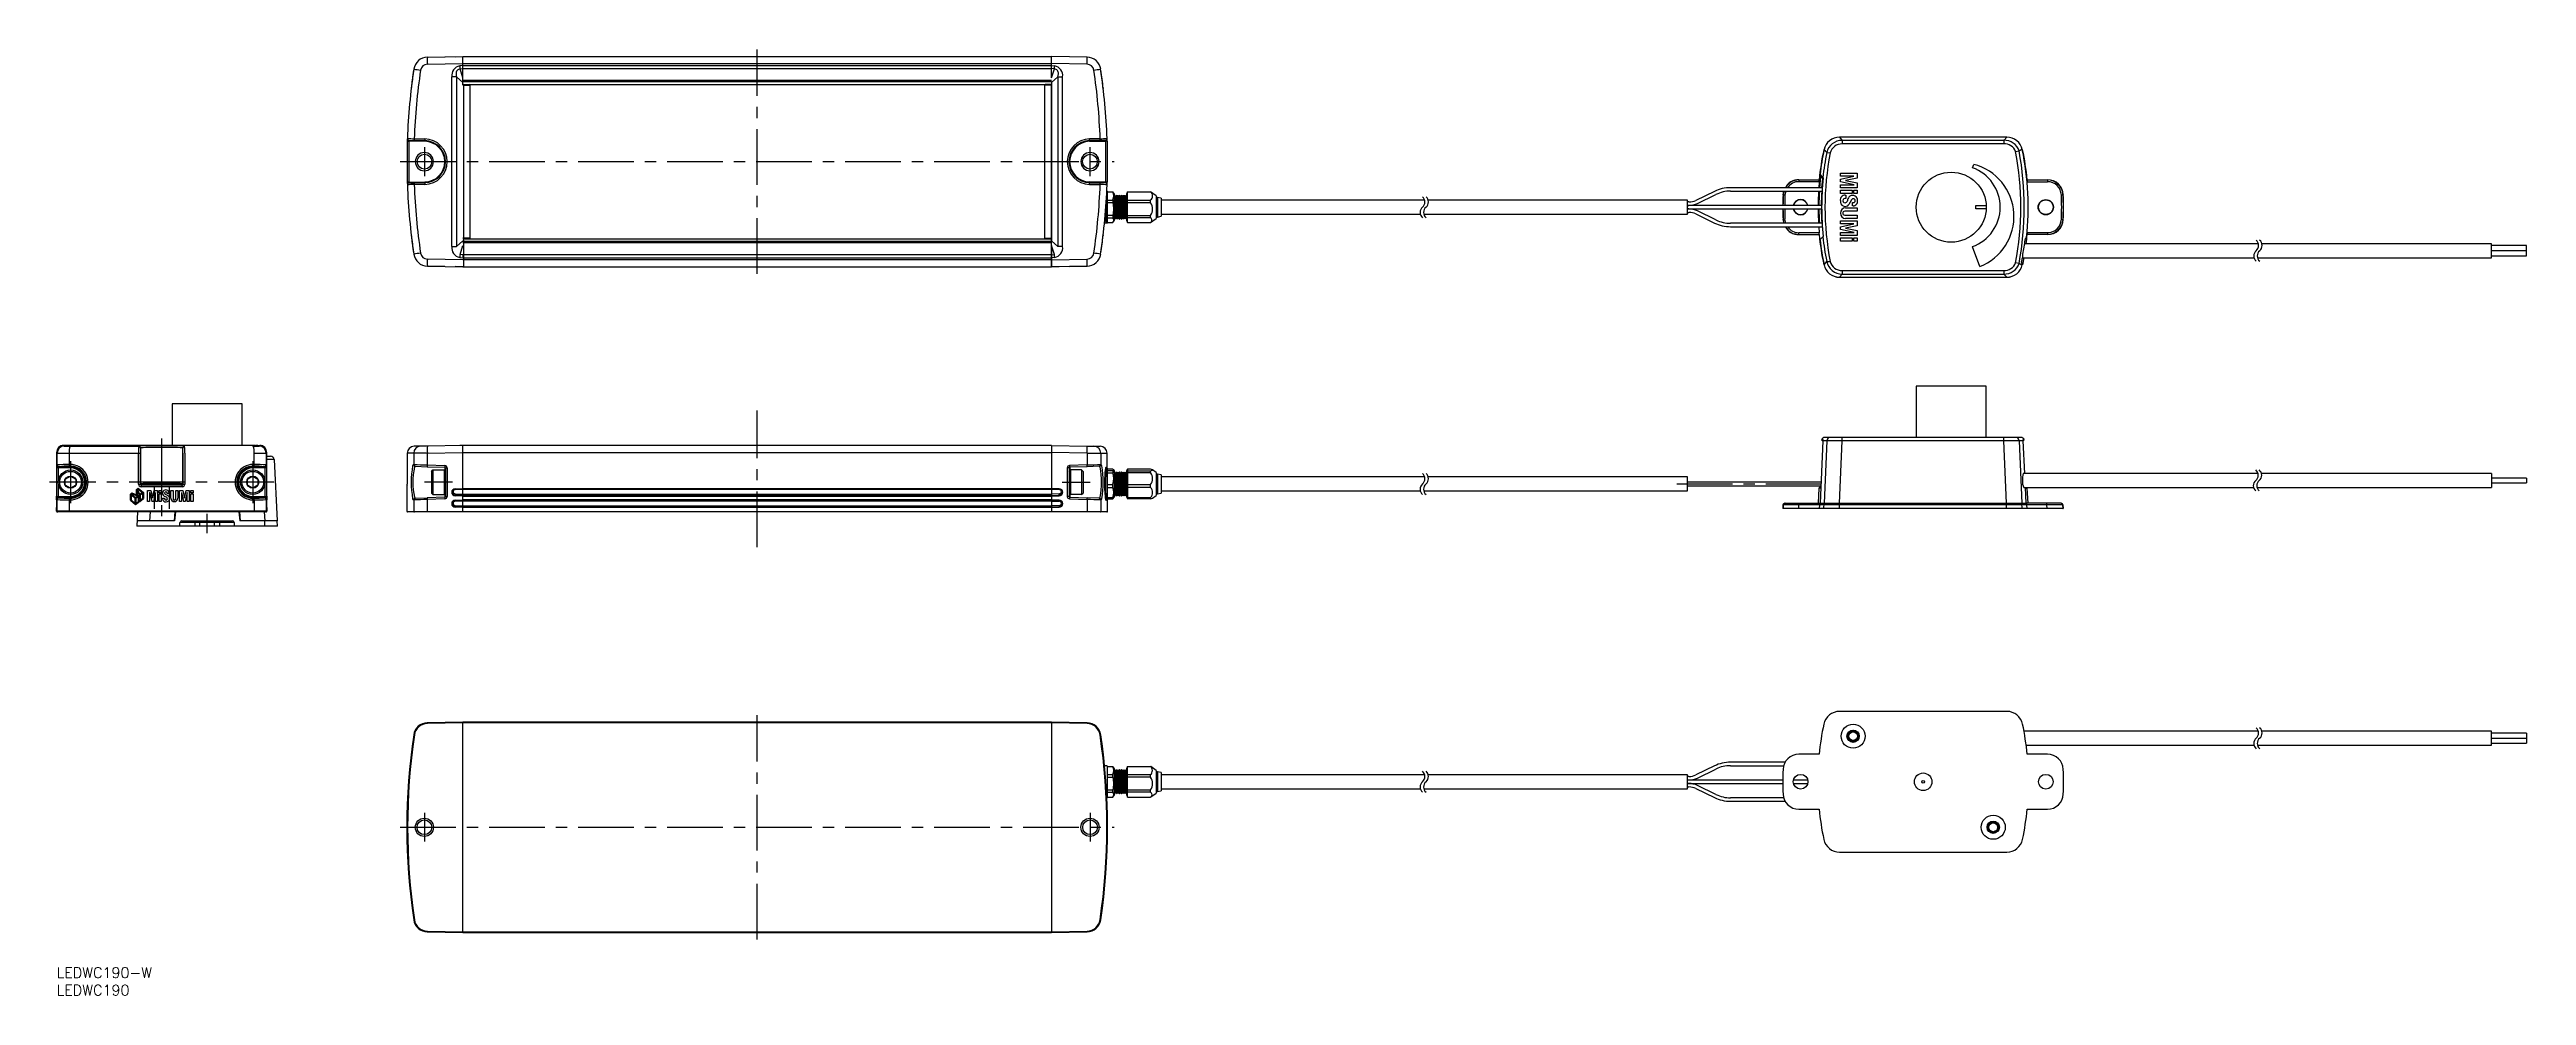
# Model space of a CAD drawing. Extents: x -2 to 705, y -8 to 262.
import ezdxf

# ---------------------------------------------------------------- set-up
doc = ezdxf.new("R2010")
doc.units = 0
doc.header["$LTSCALE"] = 0.5
doc.linetypes.add('CENTER', pattern=[50.8, 31.75, -6.35, 6.35, -6.35])
doc.linetypes.add('DASHED', pattern=[19.05, 12.7, -6.35])
for name, color, linetype in [('MSM_CENTER', 1, 'CENTER'), ('MSM_CONTINUOUS', 7, 'CONTINUOUS'), ('MSM_DASHED', 4, 'DASHED'), ('MSM_NARROW', 5, 'CONTINUOUS'), ('MSM_PART_NUMBER', 7, 'CONTINUOUS')]:
    doc.layers.add(name, color=color, linetype=linetype)
doc.styles.get("Standard").update_dxf_attribs({"font": 'txt.shx', "height": 3, "bigfont": 'bigfont.shx'})

# ---------------------------------------------------------------- blocks, each defined once
blk = doc.blocks.new('*U2')
at = {"layer": 'MSM_PART_NUMBER'}
blk.add_text('LEDWC190-W', height=3, dxfattribs=at).set_placement((0, -3))
blk = doc.blocks.new('*U3')
at = {"layer": 'MSM_PART_NUMBER'}
blk.add_text('LEDWC190', height=3, dxfattribs=at).set_placement((0, -8))

msp = doc.modelspace()

# ---------------------------------------------------------------- linework, layer by layer
at = {"layer": 'MSM_CENTER'}
for p, q in [((200, 198), (200, 262)), ((105.02, 234.1), (105.02, 225.9)), ((294.98, 234.1), (294.98, 225.9)), ((98.1, 230), (301.9, 230)), ((200, 120), (200, 159)), ((30, 151), (30, 128)), ((4, 144.5), (4, 132.5)), ((56, 144.5), (56, 132.5)), ((62, 138.5), (-2, 138.5)), ((113, 138.5), (105, 138.5)), ((287, 138.5), (295, 138.5)), ((462.5, 138), (506.87, 138)), ((43, 124), (43, 129.5)), ((200, 8), (200, 72)), ((105, 44.1), (105, 35.9)), ((295, 44.1), (295, 35.9)), ((98.1, 40), (301.9, 40))]:
    msp.add_line(p, q, dxfattribs=at)
at = {"layer": 'MSM_CONTINUOUS'}
for p, q in [((105.85, 259.82), (116.01, 260)), ((105.85, 259.82), (110.83, 259.91)), ((105.85, 257.82), (116.01, 258)), ((113.8, 259.96), (116.01, 260)), ((116.01, 257.44), (115.09, 257.35)), ((115.18, 256.48), (116.01, 256.57)), ((116.01, 253.96), (115.18, 256.48)), ((116.01, 260), (284.01, 260)), ((116.01, 251.89), (116.01, 260)), ((116.01, 258), (284.01, 258)), ((116.01, 257.43), (284.01, 257.43)), ((116.01, 256.57), (284.01, 256.57)), ((294.15, 259.82), (283.99, 260)), ((294.15, 257.82), (283.99, 258)), ((283.99, 257.44), (284.91, 257.35)), ((284.82, 256.48), (283.99, 256.57)), ((283.99, 253.96), (284.82, 256.48)), ((284.01, 253.96), (284.01, 260)), ((294.15, 259.82), (289.17, 259.91)), ((101.27, 251.1), (101.24, 250.92)), ((114.18, 254.21), (112.82, 254.21)), ((112.82, 205.79), (112.82, 254.21)), ((116.01, 252.61), (114.18, 254.21)), ((114.18, 254.21), (114.18, 205.79)), ((284.01, 253.17), (116.01, 253.17)), ((284.01, 253), (116.01, 253)), ((284.01, 252.9), (116.01, 252.9)), ((284.01, 252.8), (116.01, 252.8)), ((116.01, 251.8), (118.01, 251.8)), ((116.11, 252), (117.81, 252)), ((116.12, 251.8), (116.12, 200)), ((116.31, 252), (116.31, 252.12)), ((116.51, 252), (116.51, 252.08)), ((116.51, 252.02), (283.51, 252.02)), ((118.01, 251.8), (118.01, 208.2)), ((283.99, 251.8), (281.99, 251.8)), ((281.99, 251.8), (281.99, 208.2)), ((283.89, 252), (282.19, 252)), ((283.51, 252.08), (283.51, 252)), ((283.71, 252.12), (283.71, 252)), ((283.88, 251.8), (283.88, 200)), ((283.99, 252.61), (285.82, 254.21)), ((284.01, 252.61), (284.01, 207.39)), ((285.82, 254.21), (287.18, 254.21)), ((285.82, 254.21), (285.82, 205.79)), ((287.18, 205.79), (287.18, 254.21)), ((298.73, 251.1), (298.76, 250.92)), ((100.11, 235.87), (100.11, 224.11)), ((100.13, 236.5), (100.13, 236.49)), ((100.13, 236.46), (100.13, 236.47)), ((100.14, 236.71), (100.14, 236.71)), ((105.12, 235.8), (100.6, 235.88)), ((100.6, 235.88), (100.6, 224.12)), ((100.63, 236.08), (102.1, 236.05)), ((102.1, 236.55), (105.12, 236.5)), ((102.1, 236.05), (105.12, 236)), ((297.9, 236.55), (294.88, 236.5)), ((297.9, 236.05), (294.88, 236)), ((294.88, 235.8), (299.4, 235.88)), ((299.37, 236.08), (297.9, 236.05)), ((299.4, 235.88), (299.4, 224.12)), ((299.86, 236.71), (299.86, 236.71)), ((299.87, 236.5), (299.87, 236.49)), ((299.87, 236.46), (299.87, 236.47)), ((299.89, 235.87), (299.89, 224.11)), ((504.43, 233.44), (504.51, 233.42)), ((504.51, 233.42), (505.28, 232.59)), ((508.91, 237.08), (556.7, 237.08)), ((508.91, 237), (508.91, 237.08)), ((556.7, 237), (508.91, 237)), ((556.7, 236.99), (508.91, 236.99)), ((508.91, 236.99), (509.66, 236.08)), ((509.66, 236.08), (509.66, 235.08)), ((555.79, 236.08), (509.66, 236.08)), ((555.79, 235.08), (509.66, 235.08)), ((555.79, 236.08), (556.7, 236.99)), ((555.79, 236.08), (555.79, 235.08)), ((556.7, 237.08), (556.7, 237)), ((560.2, 233.05), (561.03, 233.68)), ((561.18, 233.44), (561.1, 233.42)), ((503.35, 226.32), (503.35, 226.32)), ((503.35, 226.32), (503.52, 225.79)), ((504.25, 225.39), (503.36, 226.39)), ((505.28, 232.59), (506.28, 232.48)), ((509.24, 226.74), (513.98, 226.74)), ((509.24, 225.87), (509.24, 226.74)), ((513.98, 226.74), (513.98, 225.32)), ((546.89, 228.27), (547.24, 229.23)), ((559.2, 232.88), (560.2, 233.05)), ((100.6, 224.12), (105.12, 224.2)), ((100.63, 223.92), (102.1, 223.95)), ((105.12, 224), (102.1, 223.95)), ((105.12, 223.5), (102.1, 223.45)), ((299.4, 224.12), (294.88, 224.2)), ((294.88, 224), (297.9, 223.95)), ((294.88, 223.5), (297.9, 223.45)), ((299.37, 223.92), (297.9, 223.95)), ((300, 221.4), (301.54, 221.4)), ((300.01, 212.6), (300.01, 221.4)), ((302, 220.7), (301.54, 221.4)), ((302, 213.3), (302, 220.7)), ((302.25, 220.09), (302.1, 220.09)), ((302.1, 220.09), (302.1, 213.91)), ((302.41, 220.36), (302.25, 220.09)), ((302.25, 213.91), (302.25, 220.09)), ((302.41, 213.64), (302.41, 220.36)), ((302.63, 220.09), (302.47, 220.36)), ((302.47, 213.64), (302.47, 220.36)), ((302.75, 220.09), (302.63, 220.09)), ((302.63, 213.91), (302.63, 220.09)), ((302.91, 220.36), (302.75, 220.09)), ((302.75, 213.91), (302.75, 220.09)), ((302.91, 213.64), (302.91, 220.36)), ((303.13, 220.09), (302.97, 220.36)), ((302.97, 213.64), (302.97, 220.36)), ((303.25, 220.09), (303.13, 220.09)), ((303.13, 213.91), (303.13, 220.09)), ((303.41, 220.36), (303.25, 220.09)), ((303.25, 213.91), (303.25, 220.09)), ((303.41, 213.64), (303.41, 220.36)), ((303.63, 220.09), (303.47, 220.36)), ((303.47, 213.64), (303.47, 220.36)), ((303.75, 220.09), (303.63, 220.09)), ((303.63, 220.09), (303.63, 213.91)), ((303.91, 220.36), (303.75, 220.09)), ((303.75, 220.09), (303.75, 213.91)), ((303.91, 220.36), (303.91, 213.64)), ((304.12, 220.09), (303.97, 220.36)), ((303.97, 220.36), (303.97, 213.64)), ((304.25, 220.09), (304.12, 220.09)), ((304.12, 220.09), (304.12, 213.91)), ((304.41, 220.36), (304.25, 220.09)), ((304.25, 220.09), (304.25, 213.91)), ((304.41, 220.36), (304.41, 213.64)), ((304.63, 220.09), (304.47, 220.36)), ((304.47, 220.36), (304.47, 213.64)), ((304.75, 220.09), (304.63, 220.09)), ((304.63, 220.09), (304.63, 213.91)), ((304.91, 220.36), (304.75, 220.09)), ((304.75, 220.09), (304.75, 213.91)), ((304.91, 220.36), (304.91, 213.64)), ((305.12, 220.09), (304.97, 220.36)), ((304.97, 220.36), (304.97, 213.64)), ((305.25, 220.09), (305.12, 220.09)), ((305.12, 220.09), (305.12, 213.91)), ((305.4, 220.36), (305.25, 220.09)), ((305.25, 220.09), (305.25, 213.91)), ((305.68, 221.4), (305.4, 220.7)), ((305.4, 220.7), (305.4, 213.3)), ((305.68, 221.4), (312.29, 221.4)), ((305.68, 212.6), (305.68, 221.4)), ((313.9, 220.25), (312.29, 221.4)), ((313.9, 220.25), (313.9, 213.75)), ((314.3, 219.8), (313.9, 219.8)), ((315.3, 219.6), (314.3, 219.8)), ((314.3, 219.8), (314.3, 214.2)), ((315.3, 219.6), (315.3, 214.4)), ((473.23, 221.52), (467.93, 218.94)), ((468.36, 218.06), (473.66, 220.64)), ((503.91, 222.57), (477.81, 222.57)), ((477.81, 221.59), (503.85, 221.59)), ((492.8, 220.53), (493.03, 221.59)), ((492.86, 220.48), (492.8, 220.53)), ((493.12, 221.59), (492.86, 220.48)), ((493.35, 220.45), (492.86, 220.48)), ((493.62, 221.59), (493.35, 220.45)), ((497.29, 224.83), (497.35, 224.77)), ((497.29, 224.83), (503.11, 224.83)), ((497.35, 224.77), (503.16, 224.77)), ((497.35, 224.77), (497.35, 224.28)), ((503.14, 224.28), (497.35, 224.28)), ((503.14, 224.28), (503, 222.57)), ((503.52, 225.79), (503.23, 222.57)), ((503.52, 225.79), (504.12, 225.07)), ((503.9, 222.57), (504.12, 225.07)), ((513.02, 225.87), (509.24, 225.87)), ((509.24, 225.01), (513.02, 225.87)), ((509.24, 224.27), (509.24, 225.01)), ((513.08, 223.41), (509.24, 224.27)), ((509.24, 223.41), (513.08, 223.41)), ((509.24, 222.54), (509.24, 223.41)), ((513.98, 222.54), (509.24, 222.54)), ((509.24, 221.86), (512.55, 221.86)), ((509.24, 220.91), (509.24, 221.86)), ((512.55, 220.91), (509.24, 220.91)), ((510.72, 219.46), (510.44, 219.46)), ((510.53, 220.41), (510.72, 220.41)), ((513.98, 225.32), (510.63, 224.65)), ((510.63, 224.65), (513.98, 223.95)), ((510.72, 220.41), (510.72, 219.46)), ((512.55, 221.86), (512.55, 220.91)), ((512.97, 221.86), (513.98, 221.86)), ((512.97, 220.91), (512.97, 221.86)), ((513.98, 220.91), (512.97, 220.91)), ((513.98, 223.95), (513.98, 222.54)), ((513.98, 221.86), (513.98, 220.91)), ((562.45, 224.77), (568.26, 224.77)), ((562.47, 224.28), (568.26, 224.28)), ((562.5, 224.83), (568.32, 224.83)), ((568.32, 224.83), (568.26, 224.77)), ((568.26, 224.77), (568.26, 224.28)), ((572.75, 220.48), (572.26, 220.45)), ((572.81, 220.53), (572.75, 220.48)), ((299.34, 212.5), (299.81, 212.5)), ((299.81, 212.5), (299.81, 217.96)), ((300, 219.05), (301.54, 219.05)), ((301.54, 218.29), (300, 218.29)), ((301.54, 214.66), (300, 214.66)), ((300, 214), (301.54, 214)), ((300, 212.6), (301.54, 212.6)), ((301.54, 219.05), (301.54, 218.29)), ((301.54, 214.66), (301.54, 214)), ((301.54, 212.6), (302, 213.3)), ((302.1, 213.91), (302.25, 213.91)), ((302.25, 213.91), (302.41, 213.64)), ((302.47, 213.64), (302.63, 213.91)), ((302.63, 213.91), (302.75, 213.91)), ((302.75, 213.91), (302.91, 213.64)), ((302.97, 213.64), (303.13, 213.91)), ((303.13, 213.91), (303.25, 213.91)), ((303.25, 213.91), (303.41, 213.64)), ((303.47, 213.64), (303.63, 213.91)), ((303.63, 213.91), (303.75, 213.91)), ((303.75, 213.91), (303.91, 213.64)), ((303.97, 213.64), (304.12, 213.91)), ((304.12, 213.91), (304.25, 213.91)), ((304.25, 213.91), (304.41, 213.64)), ((304.47, 213.64), (304.63, 213.91)), ((304.63, 213.91), (304.75, 213.91)), ((304.75, 213.91), (304.91, 213.64)), ((304.97, 213.64), (305.12, 213.91)), ((305.12, 213.91), (305.25, 213.91)), ((305.25, 213.91), (305.4, 213.64)), ((305.4, 213.3), (305.68, 212.6)), ((305.68, 219.05), (312.29, 219.05)), ((312.29, 218.29), (305.68, 218.29)), ((305.68, 214.66), (312.29, 214.66)), ((312.29, 214), (305.68, 214)), ((305.68, 212.6), (312.29, 212.6)), ((312.29, 218.29), (312.29, 219.05)), ((312.29, 214), (312.29, 214.66)), ((312.29, 212.6), (313.9, 213.75)), ((313.9, 214.2), (314.3, 214.2)), ((314.3, 214.2), (315.3, 214.4)), ((390.54, 219), (315.3, 219)), ((315.3, 215), (389.26, 215)), ((390.26, 215), (465.5, 215)), ((465.5, 219), (391.54, 219)), ((465.5, 215), (465.5, 219)), ((465.96, 218.49), (465.5, 218.49)), ((465.5, 217.51), (465.96, 217.51)), ((503.72, 217.5), (465.5, 217.5)), ((465.5, 216.5), (503.72, 216.5)), ((465.96, 216.49), (465.5, 216.49)), ((465.5, 215.51), (465.96, 215.51)), ((467.93, 215.06), (473.23, 212.48)), ((473.66, 213.36), (468.36, 215.94)), ((503.85, 212.41), (477.81, 212.41)), ((492.86, 213.52), (492.8, 213.47)), ((492.8, 213.47), (493.03, 212.41)), ((493.35, 213.55), (492.86, 213.52)), ((493.12, 212.41), (492.86, 213.52)), ((493.62, 212.41), (493.35, 213.55)), ((509.24, 213.1), (513.98, 213.1)), ((509.24, 212.23), (509.24, 213.1)), ((513.02, 212.23), (509.24, 212.23)), ((509.24, 211.37), (513.02, 212.23)), ((513.98, 215.85), (510.41, 215.85)), ((510.41, 214.73), (513.98, 214.73)), ((510.67, 216.8), (513.98, 216.8)), ((513.98, 213.77), (510.67, 213.77)), ((512.37, 219.12), (511.61, 217.73)), ((512.66, 217.42), (512.66, 218.34)), ((512.8, 217.42), (512.66, 217.42)), ((513.98, 216.8), (513.98, 215.85)), ((513.98, 214.73), (513.98, 213.77)), ((513.98, 213.1), (513.98, 211.68)), ((547.81, 216.5), (547.81, 217.5)), ((547.81, 217.5), (550.79, 217.5)), ((550.79, 216.5), (547.81, 216.5)), ((572.26, 213.55), (572.75, 213.52)), ((101.24, 209.08), (101.27, 208.9)), ((112.82, 205.79), (114.18, 205.79)), ((114.18, 205.79), (116.01, 207.39)), ((115.18, 203.52), (116.01, 206.04)), ((118.01, 208.2), (116.01, 208.2)), ((284.01, 207.2), (116.01, 207.2)), ((284.01, 207.1), (116.01, 207.1)), ((284.01, 207), (116.01, 207)), ((284.01, 206.83), (116.01, 206.83)), ((117.81, 208), (116.11, 208)), ((116.31, 207.88), (116.31, 208)), ((116.51, 207.92), (116.51, 208)), ((116.51, 207.98), (283.51, 207.98)), ((281.99, 208.2), (283.99, 208.2)), ((282.19, 208), (283.89, 208)), ((283.51, 208), (283.51, 207.92)), ((283.71, 208), (283.71, 207.88)), ((285.82, 205.79), (283.99, 207.39)), ((284.82, 203.52), (283.99, 206.04)), ((284.01, 206.04), (284.01, 200)), ((287.18, 205.79), (285.82, 205.79)), ((298.76, 209.08), (298.73, 208.9)), ((477.81, 211.43), (503.91, 211.43)), ((497.29, 209.17), (497.35, 209.23)), ((497.29, 209.17), (503.11, 209.17)), ((503.14, 209.72), (497.35, 209.72)), ((497.35, 209.23), (497.35, 209.72)), ((497.35, 209.23), (503.16, 209.23)), ((503, 211.43), (503.14, 209.72)), ((504.24, 208.67), (503.35, 207.68)), ((509.24, 210.63), (509.24, 211.37)), ((513.08, 209.77), (509.24, 210.63)), ((509.24, 209.77), (513.08, 209.77)), ((509.24, 208.9), (509.24, 209.77)), ((513.98, 208.9), (509.24, 208.9)), ((509.24, 208.22), (512.55, 208.22)), ((509.24, 207.27), (509.24, 208.22)), ((512.55, 207.27), (509.24, 207.27)), ((513.98, 211.68), (510.63, 211.01)), ((510.63, 211.01), (513.98, 210.31)), ((512.55, 208.22), (512.55, 207.27)), ((512.97, 208.22), (513.98, 208.22)), ((512.97, 207.27), (512.97, 208.22)), ((513.98, 207.27), (512.97, 207.27)), ((513.98, 210.31), (513.98, 208.9)), ((513.98, 208.22), (513.98, 207.27)), ((548.95, 200.07), (546.89, 205.73)), ((628.49, 206.58), (561.77, 206.58)), ((561.79, 206.65), (561.79, 206.65)), ((561.94, 207.79), (561.93, 207.79)), ((561.96, 207.99), (561.97, 207.99)), ((561.97, 207.99), (562.33, 208.31)), ((562.34, 208.41), (561.98, 208.09)), ((562.33, 208.31), (562.33, 208.31)), ((568.26, 209.23), (562.45, 209.23)), ((568.26, 209.72), (562.47, 209.72)), ((568.32, 209.17), (562.5, 209.17)), ((568.32, 209.17), (568.26, 209.23)), ((568.27, 209.72), (568.27, 209.23)), ((695.01, 206.58), (629.49, 206.58)), ((695.01, 202.58), (695.01, 206.58)), ((705.01, 206.02), (695.01, 206.02)), ((705.01, 204.63), (705.01, 206.02)), ((116.01, 202), (105.85, 202.18)), ((105.85, 200.18), (116.01, 200)), ((110.83, 200.09), (105.85, 200.18)), ((116.01, 200), (113.8, 200.04)), ((115.09, 202.65), (116.01, 202.56)), ((116.01, 203.43), (115.18, 203.52)), ((284.01, 203.43), (116.01, 203.43)), ((116.01, 202.57), (284.01, 202.57)), ((284.01, 202), (116.01, 202)), ((116.01, 200), (284.01, 200)), ((283.99, 203.43), (284.82, 203.52)), ((284.91, 202.65), (283.99, 202.56)), ((283.99, 202), (294.15, 202.18)), ((294.15, 200.18), (283.99, 200)), ((283.99, 200), (286.2, 200.04)), ((289.17, 200.09), (294.15, 200.18)), ((504.43, 200.56), (504.51, 200.58)), ((504.51, 200.58), (505.28, 201.53)), ((505.28, 201.53), (506.28, 201.52)), ((509.69, 198.92), (555.79, 198.92)), ((509.69, 198.92), (509.69, 197.92)), ((555.79, 198.92), (555.79, 197.92)), ((560.2, 200.95), (559.2, 201.12)), ((561.03, 200.32), (560.2, 200.95)), ((560.87, 201.06), (561.13, 200.74)), ((560.89, 201.17), (560.89, 201.17)), ((561.16, 200.84), (560.89, 201.17)), ((560.92, 201.37), (560.92, 201.37)), ((561.05, 200.84), (561.16, 200.84)), ((561.18, 200.56), (561.1, 200.58)), ((561.14, 202.5), (561.13, 202.5)), ((561.14, 202.58), (627.21, 202.58)), ((561.57, 202.58), (561.18, 200.56)), ((628.21, 202.58), (695.01, 202.58)), ((695.01, 204.63), (705.01, 204.63)), ((705.01, 204.52), (695.01, 204.52)), ((695.01, 203.13), (705.01, 203.13)), ((705.01, 203.13), (705.01, 204.52)), ((508.91, 197.01), (509.69, 197.92)), ((508.91, 197.01), (556.7, 197.01)), ((508.91, 197), (556.7, 197)), ((508.91, 196.92), (508.91, 197)), ((556.7, 196.92), (508.91, 196.92)), ((509.69, 197.92), (555.79, 197.92)), ((555.79, 197.92), (556.7, 197.01)), ((556.7, 197), (556.7, 196.92)), ((530.82, 165.9), (530.82, 151.3)), ((550.81, 165.9), (530.82, 165.9)), ((550.81, 165.7), (550.81, 165.9)), ((550.82, 165.7), (550.81, 165.7)), ((550.82, 151.3), (550.82, 165.7)), ((33, 160.9), (33, 148.94)), ((53, 160.9), (33, 160.9)), ((53, 148.94), (53, 160.9)), ((2.18, 148.82), (2, 149)), ((2.57, 149), (2, 149)), ((2.56, 149), (2.65, 148.98)), ((3.88, 148.79), (23.45, 148.76)), ((56.69, 148.94), (5.79, 148.94)), ((5.79, 148.94), (5.79, 148.94)), ((23.45, 148.76), (23.5, 148.81)), ((36.5, 148.81), (36.55, 148.76)), ((54.21, 148.94), (54.21, 148.94)), ((57.35, 148.98), (57.44, 149)), ((57.43, 149), (58, 149)), ((58, 149), (57.82, 148.82)), ((105.83, 148.82), (102.09, 148.76)), ((116, 149), (105.83, 148.82)), ((116, 149), (115.08, 148.98)), ((284, 149), (116, 149)), ((116, 130), (116, 149)), ((284, 149), (284, 130)), ((284, 149), (294.16, 148.82)), ((294.16, 148.82), (297.91, 148.76)), ((504.21, 150.3), (503.38, 132.5)), ((503.83, 150.64), (504.21, 150.24)), ((504.28, 150.64), (503.83, 150.64)), ((561.27, 150.3), (504.21, 150.3)), ((505.28, 150.3), (504.52, 132.5)), ((560.71, 151.3), (504.77, 151.3)), ((508.93, 132.5), (509.69, 150.3)), ((509.69, 150.3), (509.69, 151.3)), ((555.79, 150.3), (555.79, 151.3)), ((556.55, 132.5), (555.79, 150.3)), ((560.2, 150.3), (560.96, 132.5)), ((561.2, 150.64), (561.65, 150.64)), ((561.65, 150.64), (561.27, 150.24)), ((561.27, 150.3), (561.71, 141)), ((0.18, 146.82), (0, 147)), ((0, 147), (0, 136.7)), ((0.08, 134.44), (0.08, 142.56)), ((4, 142.56), (0.08, 142.56)), ((0.09, 143.26), (0.18, 143.43)), ((0.18, 143.43), (0.18, 146.82)), ((0.58, 139.24), (0.58, 142.56)), ((0.59, 142.76), (0.68, 142.93)), ((4, 142.76), (0.59, 142.76)), ((3.59, 146.79), (23.92, 146.76)), ((3.59, 146.79), (3.59, 143.55)), ((3.59, 143.55), (3.93, 143.55)), ((3.66, 143.05), (4, 143.05)), ((4, 143.05), (4, 142.56)), ((23.4, 137.93), (23.4, 146.76)), ((23.92, 137.93), (23.92, 146.76)), ((23.95, 148.26), (24, 148.31)), ((24, 148.31), (24, 138.05)), ((36, 148.31), (36.05, 148.26)), ((36, 138.05), (36, 148.31)), ((36.08, 146.76), (36.08, 137.93)), ((36.6, 146.76), (36.6, 137.93)), ((56, 143.05), (56.34, 143.05)), ((56, 142.56), (56, 143.05)), ((59.41, 142.76), (56, 142.76)), ((59.92, 142.56), (56, 142.56)), ((56.07, 143.55), (56.41, 143.55)), ((56.41, 143.55), (56.41, 146.79)), ((59.32, 142.93), (59.41, 142.76)), ((59.42, 142.56), (59.42, 139.24)), ((59.82, 146.82), (60, 147)), ((59.82, 146.82), (59.82, 143.43)), ((59.82, 143.43), (59.91, 143.26)), ((59.92, 142.56), (59.92, 134.44)), ((60, 136.7), (60, 147)), ((60, 145.9), (61.08, 145.9)), ((62.08, 144.95), (62.99, 127.5)), ((105.83, 146.82), (100.12, 146.76)), ((100.12, 146.76), (100.12, 137.93)), ((100.12, 146.76), (100.12, 137.93)), ((101.95, 143.55), (101.9, 143.55)), ((101.95, 146.79), (101.95, 143.55)), ((102.38, 143.05), (102.43, 143.05)), ((102.43, 143.05), (105.83, 142.93)), ((105.83, 146.82), (116, 147)), ((105.83, 146.82), (105.83, 143.43)), ((105.83, 143.43), (110.82, 143.26)), ((105.83, 142.93), (110.81, 142.76)), ((107, 141.6), (107.4, 142)), ((107, 141.6), (107, 135.4)), ((107.4, 142), (107.4, 135)), ((107.4, 142), (110.6, 142)), ((111, 141.6), (110.6, 142)), ((110.6, 142), (110.6, 135)), ((110.81, 142.76), (110.81, 141.79)), ((111, 142.56), (111, 134.44)), ((111, 142.56), (111.49, 142.56)), ((111.49, 142.56), (111.49, 134.44)), ((116, 147), (284, 147)), ((294.16, 146.82), (284, 147)), ((288.51, 142.56), (288.51, 134.44)), ((289, 142.56), (288.51, 142.56)), ((289, 142.56), (289, 134.44)), ((289, 141.6), (289.4, 142)), ((294.16, 143.43), (289.18, 143.26)), ((294.17, 142.93), (289.19, 142.76)), ((289.19, 142.76), (289.19, 141.79)), ((289.4, 142), (289.4, 135)), ((292.6, 142), (289.4, 142)), ((292.6, 142), (292.6, 135)), ((293, 141.6), (292.6, 142)), ((293, 141.6), (293, 135.4)), ((294.16, 146.82), (294.16, 143.43)), ((294.16, 146.82), (299.88, 146.76)), ((297.57, 143.05), (294.17, 142.93)), ((297.62, 143.05), (297.57, 143.05)), ((298.05, 146.79), (298.05, 143.55)), ((298.05, 143.55), (298.1, 143.55)), ((299.45, 142.57), (299.43, 142.49)), ((299.45, 142.57), (299.49, 142.67)), ((299.6, 142.59), (299.56, 142.67)), ((299.8, 142.5), (299.8, 133.5)), ((299.88, 142.48), (299.88, 146.76)), ((299.88, 142.48), (299.88, 146.76)), ((300, 130.2), (300, 142.3)), ((301.54, 142.21), (300, 142.21)), ((301.54, 141.72), (300, 141.72)), ((301.54, 142.21), (301.71, 142.11)), ((301.54, 141.72), (301.72, 141.86)), ((301.54, 141.72), (301.54, 141.22)), ((302, 141.7), (301.75, 142.08)), ((302, 134.3), (302, 141.7)), ((305.68, 142.21), (305.4, 141.7)), ((305.4, 141.7), (305.4, 134.3)), ((312.29, 142.21), (305.68, 142.21)), ((305.68, 142.21), (305.68, 133.79)), ((305.68, 141.72), (312.29, 141.72)), ((312.29, 141.22), (312.29, 141.72)), ((313.9, 141.25), (312.8, 142.04)), ((0, 136.7), (0.04, 136.64)), ((0.04, 134.61), (0, 134.55)), ((0, 133.45), (0, 134.55)), ((0.08, 134.44), (4, 134.44)), ((0.58, 134.44), (0.58, 137.76)), ((2.5, 139.37), (4, 140.23)), ((2.5, 137.63), (2.5, 139.37)), ((4, 136.77), (2.5, 137.63)), ((4, 140.23), (5.5, 139.37)), ((5.5, 137.63), (4, 136.77)), ((4, 134.44), (4, 133.95)), ((5.5, 139.37), (5.5, 137.63)), ((21.07, 135.13), (21.49, 135.45)), ((21.07, 133.35), (21.07, 135.13)), ((21.26, 134.87), (21.26, 133.44)), ((21.26, 134.87), (22.44, 133.88)), ((21.32, 135.07), (21.53, 135.22)), ((22.56, 134.04), (21.32, 135.07)), ((21.49, 135.45), (22.85, 134.93)), ((21.53, 135.22), (23.26, 134.56)), ((23.26, 134.56), (22.56, 134.04)), ((23.37, 134.41), (22.63, 133.86)), ((22.85, 136.46), (23.31, 136.8)), ((22.85, 134.93), (22.85, 136.46)), ((23.05, 136.03), (23.05, 134.86)), ((23.05, 136.03), (23.68, 134.82)), ((23.05, 134.86), (23.56, 134.66)), ((23.08, 136.38), (23.32, 136.56)), ((23.81, 134.97), (23.08, 136.38)), ((23.31, 136.8), (24.79, 135.56)), ((23.32, 136.56), (24.55, 135.52)), ((23.37, 132.98), (23.37, 134.41)), ((23.4, 137.93), (23.92, 137.93)), ((23.56, 134.66), (23.56, 133.8)), ((23.68, 133.57), (23.68, 134.82)), ((24.55, 135.52), (23.81, 134.97)), ((24.6, 135.33), (23.87, 134.79)), ((23.87, 134.79), (23.87, 133.36)), ((24, 138.05), (23.92, 137.93)), ((24.01, 138.05), (24.02, 137.97)), ((24.11, 137.23), (35.89, 137.23)), ((24.2, 137.85), (24.12, 137.73)), ((24.12, 137.73), (35.88, 137.73)), ((24.6, 133.9), (24.6, 135.33)), ((24.79, 135.56), (24.79, 133.82)), ((26, 136.16), (26.95, 136.16)), ((26, 133), (26, 136.16)), ((26.58, 135.52), (26.58, 133)), ((26.58, 135.52), (26.59, 135.52)), ((26.59, 135.52), (27.16, 133)), ((26.95, 136.16), (27.4, 133.93)), ((27.4, 133.93), (27.86, 136.16)), ((28.22, 135.56), (27.65, 133)), ((27.86, 136.16), (28.8, 136.16)), ((28.22, 133), (28.22, 135.56)), ((28.22, 135.56), (28.22, 135.56)), ((28.8, 136.16), (28.8, 133)), ((29.25, 136.16), (29.89, 136.16)), ((29.25, 135.48), (29.25, 136.16)), ((29.89, 135.48), (29.25, 135.48)), ((29.25, 135.2), (29.89, 135.2)), ((29.25, 133), (29.25, 135.2)), ((29.89, 136.16), (29.89, 135.48)), ((29.89, 135.2), (29.89, 133)), ((31.61, 135.28), (31.61, 135.4)), ((32.22, 135.28), (31.61, 135.28)), ((32.22, 135.37), (32.22, 135.28)), ((32.63, 136.16), (33.27, 136.16)), ((32.63, 133.95), (32.63, 136.16)), ((33.27, 136.16), (33.27, 133.78)), ((34.01, 136.16), (34.65, 136.16)), ((34.01, 133.78), (34.01, 136.16)), ((34.65, 136.16), (34.65, 133.95)), ((35.09, 136.16), (36.04, 136.16)), ((35.09, 133), (35.09, 136.16)), ((35.68, 135.52), (35.68, 133)), ((35.68, 135.52), (35.68, 135.52)), ((35.68, 135.52), (36.25, 133)), ((35.88, 137.73), (35.8, 137.85)), ((35.98, 137.97), (35.99, 138.05)), ((36.08, 137.93), (36, 138.05)), ((36.04, 136.16), (36.5, 133.93)), ((36.08, 137.93), (36.6, 137.93)), ((36.49, 133.93), (36.96, 136.16)), ((37.31, 135.56), (36.74, 133)), ((36.96, 136.16), (37.9, 136.16)), ((37.31, 133), (37.31, 135.56)), ((37.32, 135.56), (37.31, 135.56)), ((37.9, 136.16), (37.9, 133)), ((38.34, 136.16), (38.98, 136.16)), ((38.34, 135.48), (38.34, 136.16)), ((38.98, 135.48), (38.34, 135.48)), ((38.34, 135.2), (38.98, 135.2)), ((38.34, 133), (38.34, 135.2)), ((38.98, 136.16), (38.98, 135.48)), ((38.98, 135.2), (38.98, 133)), ((54.5, 139.37), (56, 140.23)), ((54.5, 137.63), (54.5, 139.37)), ((56, 136.77), (54.5, 137.63)), ((56, 140.23), (57.5, 139.37)), ((57.5, 137.63), (56, 136.77)), ((56, 133.95), (56, 134.44)), ((56, 134.44), (59.92, 134.44)), ((57.5, 139.37), (57.5, 137.63)), ((59.42, 137.76), (59.42, 134.44)), ((59.96, 136.64), (60, 136.7)), ((60, 134.55), (59.96, 134.61)), ((60, 134.55), (60, 133.45)), ((100, 137.23), (100, 130.2)), ((107.4, 135), (107, 135.4)), ((107.4, 135), (110.6, 135)), ((110.6, 135), (111, 135.4)), ((110.81, 135.21), (110.81, 134.24)), ((111, 134.44), (111.49, 134.44)), ((113.79, 136.64), (116, 136.7)), ((116, 134.55), (113.79, 134.61)), ((113.8, 136.44), (116, 136.5)), ((116, 136.47), (113.8, 136.42)), ((113.8, 135.18), (116, 135.12)), ((116, 134.75), (113.8, 134.81)), ((115.94, 136.55), (116, 136.66)), ((116, 136.7), (284, 136.7)), ((116, 136.5), (284, 136.5)), ((284, 136.47), (116, 136.47)), ((116, 135.12), (284, 135.12)), ((284, 134.75), (116, 134.75)), ((116, 134.55), (284, 134.55)), ((286.21, 136.64), (284, 136.7)), ((284.06, 136.55), (284, 136.66)), ((286.2, 136.44), (284, 136.5)), ((284, 136.47), (286.2, 136.42)), ((286.2, 135.18), (284, 135.12)), ((284, 134.75), (286.2, 134.81)), ((284, 134.55), (286.21, 134.61)), ((289, 134.44), (288.51, 134.44)), ((289.4, 135), (289, 135.4)), ((289.19, 135.21), (289.19, 134.24)), ((292.6, 135), (289.4, 135)), ((292.6, 135), (293, 135.4)), ((299.33, 138), (299.13, 138)), ((299.8, 138), (300, 138)), ((300, 141.22), (301.54, 141.22)), ((300, 137.83), (301.54, 137.83)), ((300, 137.02), (301.54, 137.02)), ((301.54, 137.02), (301.54, 137.83)), ((302.25, 141.09), (302.1, 141.09)), ((302.1, 141.09), (302.1, 134.91)), ((302.1, 134.91), (302.25, 134.91)), ((302.41, 141.36), (302.25, 141.09)), ((302.25, 134.91), (302.25, 141.09)), ((302.25, 134.91), (302.41, 134.64)), ((302.41, 134.64), (302.41, 141.36)), ((302.63, 141.09), (302.47, 141.36)), ((302.47, 134.64), (302.47, 141.36)), ((302.47, 134.64), (302.63, 134.91)), ((302.75, 141.09), (302.63, 141.09)), ((302.63, 134.91), (302.63, 141.09)), ((302.63, 134.91), (302.75, 134.91)), ((302.91, 141.36), (302.75, 141.09)), ((302.75, 134.91), (302.75, 141.09)), ((302.75, 134.91), (302.91, 134.64)), ((302.91, 134.64), (302.91, 141.36)), ((303.13, 141.09), (302.97, 141.36)), ((302.97, 134.64), (302.97, 141.36)), ((302.97, 134.64), (303.13, 134.91)), ((303.25, 141.09), (303.13, 141.09)), ((303.13, 134.91), (303.13, 141.09)), ((303.13, 134.91), (303.25, 134.91)), ((303.41, 141.36), (303.25, 141.09)), ((303.25, 134.91), (303.25, 141.09)), ((303.25, 134.91), (303.41, 134.64)), ((303.41, 134.64), (303.41, 141.36)), ((303.63, 141.09), (303.47, 141.36)), ((303.47, 134.64), (303.47, 141.36)), ((303.63, 135.14), (303.47, 134.89)), ((303.47, 134.64), (303.63, 134.91)), ((303.75, 141.09), (303.63, 141.09)), ((303.63, 141.09), (303.63, 134.91)), ((303.63, 134.91), (303.75, 134.91)), ((303.91, 141.36), (303.75, 141.09)), ((303.75, 141.09), (303.75, 134.91)), ((303.75, 135.14), (303.91, 134.89)), ((303.75, 134.91), (303.91, 134.64)), ((303.91, 141.36), (303.91, 134.64)), ((304.12, 141.09), (303.97, 141.36)), ((303.97, 141.36), (303.97, 134.64)), ((303.97, 134.64), (304.12, 134.91)), ((304.25, 141.09), (304.12, 141.09)), ((304.12, 141.09), (304.12, 134.91)), ((304.12, 134.91), (304.25, 134.91)), ((304.41, 141.36), (304.25, 141.09)), ((304.25, 141.09), (304.25, 134.91)), ((304.41, 134.89), (304.25, 135.14)), ((304.25, 134.91), (304.41, 134.64)), ((304.41, 141.36), (304.41, 134.64)), ((304.63, 141.09), (304.47, 141.36)), ((304.47, 141.36), (304.47, 134.64)), ((304.47, 134.64), (304.63, 134.91)), ((304.75, 141.09), (304.63, 141.09)), ((304.63, 141.09), (304.63, 134.91)), ((304.63, 134.91), (304.75, 134.91)), ((304.91, 141.36), (304.75, 141.09)), ((304.75, 141.09), (304.75, 134.91)), ((304.75, 135.14), (304.91, 134.89)), ((304.75, 134.91), (304.91, 134.64)), ((304.91, 141.36), (304.91, 134.64)), ((305.12, 141.09), (304.97, 141.36)), ((304.97, 141.36), (304.97, 134.64)), ((304.97, 134.64), (305.12, 134.91)), ((305.25, 141.09), (305.12, 141.09)), ((305.12, 141.09), (305.12, 134.91)), ((305.12, 134.91), (305.25, 134.91)), ((305.4, 141.36), (305.25, 141.09)), ((305.25, 141.09), (305.25, 134.91)), ((305.4, 134.9), (305.25, 135.14)), ((305.25, 134.91), (305.4, 134.64)), ((305.4, 134.58), (305.68, 133.93)), ((312.29, 141.22), (305.68, 141.22)), ((305.68, 137.83), (312.29, 137.83)), ((312.29, 137.02), (305.68, 137.02)), ((312.29, 137.02), (312.29, 137.83)), ((312.8, 133.96), (313.9, 134.75)), ((313.9, 141.25), (313.9, 134.75)), ((314.3, 140.8), (313.9, 140.8)), ((313.9, 135.2), (314.3, 135.2)), ((315.3, 140.6), (314.3, 140.8)), ((314.3, 140.8), (314.3, 135.2)), ((314.3, 135.2), (315.3, 135.4)), ((315.3, 140.6), (315.3, 135.4)), ((390.54, 140), (315.3, 140)), ((315.3, 136), (389.26, 136)), ((390.26, 136), (465.5, 136)), ((465.5, 140), (391.54, 140)), ((465.5, 136), (465.5, 140)), ((503.66, 138.49), (465.5, 138.49)), ((465.5, 137.51), (503.61, 137.51)), ((503.04, 136.83), (502.82, 132.5)), ((503.6, 137.39), (503.04, 136.83)), ((503.58, 136.83), (503.04, 136.83)), ((628.38, 141), (561.37, 141)), ((561.58, 137), (627.09, 137)), ((561.89, 137), (562.1, 132.5)), ((561.9, 136.83), (562.43, 136.83)), ((562.26, 137), (562.43, 136.83)), ((562.43, 136.83), (562.66, 132.5)), ((628.09, 137), (695.01, 137)), ((695.01, 141), (629.49, 141)), ((695.01, 141), (695.01, 137)), ((705.01, 139.7), (695.01, 139.7)), ((695.01, 138.3), (705.01, 138.3)), ((705.01, 139.7), (705.01, 138.3)), ((0, 133.45), (0.04, 133.39)), ((0.04, 131.36), (0, 131.3)), ((0, 130.2), (0, 131.3)), ((60, 130.2), (0, 130.2)), ((0.18, 133.57), (0.09, 133.74)), ((0.18, 130.2), (0.18, 133.57)), ((59.8, 130), (0.2, 130)), ((0.59, 134.24), (4, 134.24)), ((0.68, 134.07), (0.59, 134.24)), ((3.93, 133.45), (3.59, 133.45)), ((3.59, 133.45), (3.59, 130.2)), ((4, 133.95), (3.66, 133.95)), ((21.07, 133.35), (22.53, 132.13)), ((21.26, 133.44), (22.44, 132.45)), ((22.44, 132.45), (22.44, 133.88)), ((22.53, 132.13), (23.56, 132.9)), ((22.63, 133.86), (22.63, 132.43)), ((22.63, 132.43), (23.37, 132.98)), ((23.13, 130), (22.92, 126)), ((33.68, 127.5), (23, 127.5)), ((23.56, 133.8), (23.68, 133.57)), ((23.56, 132.9), (23.56, 133.38)), ((23.56, 133.38), (23.75, 133.04)), ((23.75, 133.04), (24.79, 133.82)), ((23.87, 133.36), (24.6, 133.9)), ((26.58, 133), (26, 133)), ((26.71, 130), (26.58, 127.5)), ((27.65, 133), (27.16, 133)), ((27.4, 133.93), (27.4, 133.93)), ((28.8, 133), (28.22, 133)), ((29.89, 133), (29.25, 133)), ((30.24, 133.98), (30.86, 133.98)), ((30.25, 133.98), (30.25, 133.76)), ((30.86, 133.98), (30.86, 133.76)), ((33.27, 133.95), (33.26, 133.95)), ((33.74, 130), (33.61, 127.5)), ((33.63, 133.4), (33.64, 133.4)), ((33.98, 130), (33.68, 127.5)), ((34.65, 133.95), (34.64, 133.95)), ((35.68, 133), (35.09, 133)), ((35.8, 127.5), (50.2, 127.5)), ((36.74, 133), (36.25, 133)), ((36.49, 133.93), (36.5, 133.93)), ((37.9, 133), (37.31, 133)), ((38.98, 133), (38.34, 133)), ((52.02, 130), (52.32, 127.5)), ((52.26, 130), (52.39, 127.5)), ((63, 127.5), (52.32, 127.5)), ((56, 134.24), (59.41, 134.24)), ((56.34, 133.95), (56, 133.95)), ((56.07, 133.45), (56.41, 133.45)), ((56.41, 133.45), (56.41, 130.2)), ((59.29, 130), (59.42, 127.5)), ((59.41, 134.24), (59.32, 134.07)), ((59.44, 126), (59.42, 127.5)), ((59.91, 133.74), (59.82, 133.57)), ((59.82, 133.57), (59.82, 130.2)), ((59.96, 133.39), (60, 133.45)), ((60, 131.3), (59.96, 131.36)), ((60, 131.3), (60, 130.2)), ((63.08, 126), (63, 127.5)), ((299.8, 130), (100.2, 130)), ((101.95, 133.45), (101.95, 130.2)), ((102.43, 133.95), (102.38, 133.95)), ((102.43, 133.95), (105.83, 134.07)), ((110.81, 134.24), (105.83, 134.07)), ((110.82, 133.74), (105.83, 133.57)), ((105.83, 133.57), (105.83, 130)), ((113.79, 133.39), (116, 133.45)), ((116, 131.3), (113.79, 131.36)), ((113.8, 133.19), (116, 133.25)), ((116, 133.13), (113.8, 133.08)), ((113.8, 131.84), (116, 131.78)), ((116, 131.5), (113.8, 131.56)), ((284, 133.45), (116, 133.45)), ((116, 133.25), (284, 133.25)), ((284, 133.13), (116, 133.13)), ((116, 131.78), (284, 131.78)), ((284, 131.5), (116, 131.5)), ((284, 131.3), (116, 131.3)), ((286.21, 133.39), (284, 133.45)), ((286.2, 133.19), (284, 133.25)), ((284, 133.13), (286.2, 133.08)), ((286.2, 131.84), (284, 131.78)), ((284, 131.5), (286.2, 131.56)), ((284, 131.3), (286.21, 131.36)), ((289.18, 133.74), (294.16, 133.57)), ((289.19, 134.24), (294.17, 134.07)), ((297.57, 133.95), (294.17, 134.07)), ((294.16, 133.57), (294.16, 130)), ((297.57, 133.95), (297.62, 133.95)), ((298.05, 133.45), (298.05, 130.2)), ((299.42, 133.51), (299.44, 133.43)), ((299.44, 133.43), (299.48, 133.33)), ((299.6, 133.41), (299.55, 133.33)), ((300, 134.11), (301.54, 134.11)), ((300, 133.79), (301.54, 133.79)), ((301.54, 133.79), (302, 134.3)), ((301.54, 133.79), (301.54, 134.11)), ((305.4, 134.3), (305.68, 133.79)), ((305.68, 134.11), (312.29, 134.11)), ((312.29, 133.79), (305.68, 133.79)), ((312.29, 133.79), (312.29, 134.11)), ((312.29, 133.79), (312.8, 133.96)), ((492.79, 132.03), (492.74, 131)), ((572.66, 131), (492.74, 131)), ((492.87, 132.03), (492.79, 132.03)), ((492.87, 132.03), (492.82, 131)), ((493.29, 132.5), (562.1, 132.5)), ((497.31, 131), (497.36, 132.03)), ((497.36, 132.03), (497.36, 132.5)), ((568.12, 132.03), (497.36, 132.03)), ((503.17, 132.03), (503.12, 131)), ((504.44, 131), (504.52, 132.5)), ((508.93, 131), (508.93, 132.5)), ((556.55, 131), (556.55, 132.5)), ((561.03, 131), (560.96, 132.5)), ((562.31, 132.03), (562.36, 131)), ((572.19, 132.5), (562.33, 132.5)), ((568.12, 132.03), (568.12, 132.5)), ((568.17, 131), (568.12, 132.03)), ((572.61, 132.03), (572.69, 132.03)), ((572.61, 132.03), (572.66, 131)), ((572.66, 131), (572.74, 131)), ((572.69, 132.03), (572.74, 131)), ((63.08, 126), (22.92, 126)), ((35.17, 126), (35.23, 127.03)), ((50.77, 127.03), (35.23, 127.03)), ((39.52, 127.03), (39.47, 126)), ((46.48, 127.03), (46.53, 126)), ((50.83, 126), (50.77, 127.03)), ((556.7, 73.08), (508.92, 73.08)), ((102.15, 66.38), (101.96, 66.41)), ((116, 70), (105.83, 69.82)), ((105.83, 69.82), (110.82, 69.91)), ((105.84, 69.62), (105.83, 69.82)), ((116, 69.8), (105.84, 69.62)), ((113.79, 69.96), (116, 70)), ((116, 10), (116, 70)), ((284, 70), (116, 70)), ((284, 69.8), (116, 69.8)), ((284, 70), (284, 10)), ((294.16, 69.82), (284, 70)), ((284, 70), (286.21, 69.96)), ((294.16, 69.62), (284, 69.8)), ((289.18, 69.91), (294.16, 69.82)), ((294.16, 69.62), (294.16, 69.81)), ((297.85, 66.38), (298.05, 66.41)), ((628.49, 67.42), (561.58, 67.42)), ((695.01, 67.42), (629.49, 67.42)), ((695.01, 63.42), (695.01, 67.42)), ((705.01, 66.87), (695.01, 66.87)), ((695.01, 65.48), (705.01, 65.48)), ((705.01, 65.37), (695.01, 65.37)), ((695.01, 63.98), (705.01, 63.98)), ((705.01, 66.87), (705.01, 65.48)), ((705.01, 65.37), (705.01, 63.98)), ((299.8, 57.5), (299.33, 57.5)), ((300, 48.6), (300, 57.4)), ((300, 57.4), (301.54, 57.4)), ((302, 56.7), (301.54, 57.4)), ((302, 49.3), (302, 56.7)), ((305.68, 57.4), (305.4, 56.7)), ((305.4, 56.7), (305.4, 49.3)), ((305.68, 57.4), (312.29, 57.4)), ((305.68, 48.6), (305.68, 57.4)), ((313.9, 56.25), (312.39, 57.33)), ((473.22, 57.52), (467.92, 54.94)), ((468.35, 54.06), (473.65, 56.64)), ((493.43, 58.57), (477.81, 58.57)), ((477.81, 57.59), (493.03, 57.59)), ((503.12, 60.83), (497.3, 60.83)), ((562.21, 63.42), (627.21, 63.42)), ((568.32, 60.83), (562.51, 60.83)), ((628.21, 63.42), (695.01, 63.42)), ((299.7, 50.03), (299.7, 49.95)), ((300, 55.05), (301.54, 55.05)), ((300, 54.29), (301.54, 54.29)), ((300, 50.66), (301.54, 50.66)), ((300, 50), (301.54, 50)), ((301.54, 54.29), (301.54, 55.05)), ((301.54, 50), (301.54, 50.66)), ((302.25, 56.09), (302.1, 56.09)), ((302.1, 56.09), (302.1, 49.91)), ((302.1, 49.91), (302.25, 49.91)), ((302.41, 56.36), (302.25, 56.09)), ((302.25, 49.91), (302.25, 56.09)), ((302.25, 49.91), (302.41, 49.64)), ((302.41, 49.64), (302.41, 56.36)), ((302.63, 56.09), (302.47, 56.36)), ((302.47, 49.64), (302.47, 56.36)), ((302.47, 49.64), (302.63, 49.91)), ((302.75, 56.09), (302.63, 56.09)), ((302.63, 49.91), (302.63, 56.09)), ((302.63, 49.91), (302.75, 49.91)), ((302.91, 56.36), (302.75, 56.09)), ((302.75, 49.91), (302.75, 56.09)), ((302.75, 49.91), (302.91, 49.64)), ((302.91, 49.64), (302.91, 56.36)), ((303.13, 56.09), (302.97, 56.36)), ((302.97, 49.64), (302.97, 56.36)), ((302.97, 49.64), (303.13, 49.91)), ((303.25, 56.09), (303.13, 56.09)), ((303.13, 49.91), (303.13, 56.09)), ((303.13, 49.91), (303.25, 49.91)), ((303.41, 56.36), (303.25, 56.09)), ((303.25, 49.91), (303.25, 56.09)), ((303.25, 49.91), (303.41, 49.64)), ((303.41, 49.64), (303.41, 56.36)), ((303.63, 56.09), (303.47, 56.36)), ((303.47, 49.64), (303.47, 56.36)), ((303.47, 49.64), (303.63, 49.91)), ((303.75, 56.09), (303.63, 56.09)), ((303.63, 56.09), (303.63, 49.91)), ((303.63, 49.91), (303.75, 49.91)), ((303.91, 56.36), (303.75, 56.09)), ((303.75, 56.09), (303.75, 49.91)), ((303.75, 49.91), (303.91, 49.64)), ((303.91, 56.36), (303.91, 49.64)), ((304.12, 56.09), (303.97, 56.36)), ((303.97, 56.36), (303.97, 49.64)), ((303.97, 49.64), (304.12, 49.91)), ((304.25, 56.09), (304.12, 56.09)), ((304.12, 56.09), (304.12, 49.91)), ((304.12, 49.91), (304.25, 49.91)), ((304.41, 56.36), (304.25, 56.09)), ((304.25, 56.09), (304.25, 49.91)), ((304.25, 49.91), (304.41, 49.64)), ((304.41, 56.36), (304.41, 49.64)), ((304.63, 56.09), (304.47, 56.36)), ((304.47, 56.36), (304.47, 49.64)), ((304.47, 49.64), (304.63, 49.91)), ((304.75, 56.09), (304.63, 56.09)), ((304.63, 56.09), (304.63, 49.91)), ((304.63, 49.91), (304.75, 49.91)), ((304.91, 56.36), (304.75, 56.09)), ((304.75, 56.09), (304.75, 49.91)), ((304.75, 49.91), (304.91, 49.64)), ((304.91, 56.36), (304.91, 49.64)), ((305.12, 56.09), (304.97, 56.36)), ((304.97, 56.36), (304.97, 49.64)), ((304.97, 49.64), (305.12, 49.91)), ((305.25, 56.09), (305.12, 56.09)), ((305.12, 56.09), (305.12, 49.91)), ((305.12, 49.91), (305.25, 49.91)), ((305.4, 56.36), (305.25, 56.09)), ((305.25, 56.09), (305.25, 49.91)), ((305.25, 49.91), (305.4, 49.64)), ((305.68, 55.05), (312.29, 55.05)), ((312.29, 54.29), (305.68, 54.29)), ((305.68, 50.66), (312.29, 50.66)), ((312.29, 50), (305.68, 50)), ((312.29, 54.29), (312.29, 55.05)), ((312.29, 50), (312.29, 50.66)), ((312.39, 48.67), (313.9, 49.75)), ((313.9, 56.25), (313.9, 49.75)), ((314.3, 55.8), (313.9, 55.8)), ((313.9, 50.2), (314.3, 50.2)), ((315.3, 55.6), (314.3, 55.8)), ((314.3, 55.8), (314.3, 50.2)), ((314.3, 50.2), (315.3, 50.4)), ((315.3, 55.6), (315.3, 50.4)), ((390.53, 55), (315.3, 55)), ((315.3, 51), (389.25, 51)), ((390.25, 51), (465.49, 51)), ((465.49, 55), (391.53, 55)), ((465.49, 51), (465.49, 55)), ((465.95, 54.49), (465.49, 54.49)), ((465.49, 53.51), (465.95, 53.51)), ((492.73, 53.5), (465.49, 53.5)), ((465.49, 52.5), (492.73, 52.5)), ((465.95, 52.49), (465.49, 52.49)), ((465.49, 51.51), (465.95, 51.51)), ((467.92, 51.06), (473.22, 48.48)), ((473.65, 49.36), (468.35, 51.94)), ((499.85, 53.5), (495.77, 53.5)), ((495.77, 52.5), (499.85, 52.5)), ((300, 48.6), (301.54, 48.6)), ((301.54, 48.6), (302, 49.3)), ((305.4, 49.3), (305.65, 48.67)), ((305.68, 48.6), (312.29, 48.6)), ((493.04, 48.41), (477.81, 48.41)), ((477.81, 47.43), (493.47, 47.43)), ((497.3, 45.17), (503.12, 45.17)), ((562.51, 45.17), (568.32, 45.17)), ((508.92, 32.92), (556.7, 32.92)), ((102.15, 13.62), (101.95, 13.59)), ((105.84, 10.38), (105.83, 10.18)), ((105.83, 10.18), (116, 10)), ((110.82, 10.09), (105.83, 10.18)), ((105.84, 10.38), (116, 10.2)), ((116, 10), (113.79, 10.04)), ((116, 10.2), (284, 10.2)), ((116, 10), (284, 10)), ((284, 10.2), (294.16, 10.38)), ((284, 10), (294.16, 10.18)), ((286.21, 10.04), (284, 10)), ((294.16, 10.18), (289.18, 10.09)), ((294.16, 10.38), (294.16, 10.18)), ((297.85, 13.62), (298.05, 13.59))]:
    msp.add_line(p, q, dxfattribs=at)
for centre, radius in [((105.02, 230), 2.1), ((294.98, 230), 2.1), ((540.81, 217), 10), ((567.81, 217), 2.18), ((567.81, 217), 2.1), ((4, 138.5), 3.5), ((4, 138.5), 3.1), ((56, 138.5), 3.5), ((56, 138.5), 3.1), ((4, 138.5), 1.73), ((56, 138.5), 1.73), ((512.81, 66), 3.43), ((512.81, 66), 1.76), ((512.81, 66), 1.7), ((512.81, 66), 1.55), ((512.81, 66), 1.25), ((497.81, 53), 2.1), ((532.81, 53), 2.5), ((532.81, 53), 0.4), ((567.81, 53), 2.1), ((105, 40), 2.6), ((295, 40), 2.6), ((552.81, 40), 3.43), ((105, 40), 2.1), ((295, 40), 2.1), ((552.81, 40), 1.76), ((552.81, 40), 1.7), ((552.81, 40), 1.55), ((552.81, 40), 1.25)]:
    msp.add_circle(centre, radius, dxfattribs=at)
for centre, radius, start, end in [((280.01, 230), 179.99, 171.56284, 177.90019), ((280.2, 229.98), 180.19, 171.67255, 173.30239), ((105.92, 255.82), 4, 90.999, 171.56409), ((131.69, 446.74), 192.64, 261.12316, 261.70774), ((279.88, 230.01), 177.9, 171.56115, 177.89245), ((105.88, 255.82), 2, 90.99947, 171.56294), ((134.46, 258.82), 28.63, 177.99663, 181.99996), ((115.6, 254.59), 2.8, 100.38805, 187.94507), ((115.31, 255.22), 1.27, 95.85445, 186.73112), ((125.81, 256.46), 11.85, 186.73112, 190.96548), ((387.04, 284.44), 273.3, 185.69027, 185.87189), ((12.96, 284.44), 273.3, 354.12811, 354.30973), ((284.69, 255.22), 1.27, 353.26888, 84.14555), ((284.4, 254.59), 2.8, 352.05493, 79.61195), ((274.19, 256.46), 11.85, 349.03452, 353.26888), ((265.54, 258.82), 28.63, 358.00004, 2.00337), ((294.08, 255.82), 4, 8.43591, 89.001), ((294.12, 255.82), 2, 8.43706, 89.00053), ((268.31, 446.74), 192.64, 278.29226, 278.87684), ((120.12, 230.01), 177.9, 2.10755, 8.43885), ((119.99, 230), 179.99, 2.09981, 8.43716), ((119.8, 229.98), 180.19, 6.69761, 8.32745), ((116.11, 251.9), 0.1, 90.00002, 179.99969), ((116.11, 251.88), 0.105, 86.19842, 130.59172), ((114.75, 251.86), 1.37, 357.56085, 5.92148), ((117.81, 251.8), 0.2, 0.027, 89.97406), ((282.19, 251.8), 0.2, 90.02594, 179.973), ((282.22, 251.8), 0.2, 90.0174, 179.973), ((285.25, 251.86), 1.37, 174.07852, 182.43915), ((283.91, 251.9), 0.1, 0, 90), ((285.26, 251.86), 1.36, 174.02124, 182.4793), ((283.91, 251.88), 0.105, 49.51189, 94.00537), ((270.19, 230.34), 170.17, 177.93033, 178.12939), ((105.09, 376.67), 140.86, 267.97403, 268.17209), ((120.26, 1090.43), 854.08, 268.64981, 268.78166), ((100.63, 236.58), 0.5, 177.89873, 269.00077), ((109.31, 236.3), 7.21, 178.01348, 181.98652), ((112.32, 236.25), 7.21, 178.00569, 181.98064), ((105, 230), 6.5, 271.00147, 88.99853), ((105.01, 230), 6, 0.0001, 89.00048), ((103.22, 235.88), 1.9, 357.51809, 3.54072), ((105.02, 230), 5.8, 271.00027, 88.99973), ((295, 230), 6.5, 91.00147, 268.99853), ((294.99, 230), 6, 90.99952, 179.9999), ((294.98, 230), 5.8, 91.00027, 268.99973), ((287.68, 236.25), 7.21, 358.01936, 1.99431), ((296.78, 235.88), 1.9, 176.45928, 182.48191), ((279.74, 1090.43), 854.08, 271.21834, 271.35019), ((290.69, 236.3), 7.21, 358.01348, 1.98652), ((299.37, 236.58), 0.5, 270.99923, 2.10127), ((294.91, 376.67), 140.86, 271.82791, 272.02597), ((129.81, 230.34), 170.17, 1.87061, 2.06967), ((582.81, 217), 80.08, 168.15305, 174.38971), ((582.81, 217), 80, 168.15305, 173.30815), ((582.81, 217), 79.99, 168.15248, 173.25538), ((508.91, 232.5), 4.5, 90, 168.15305), ((508.91, 232.5), 4.49, 89.98598, 168.1665), ((509.66, 231.58), 4.5, 90.05461, 167.035), ((509.66, 231.59), 3.49, 89.98836, 165.24269), ((555.94, 231.58), 4.51, 19.05884, 91.88534), ((555.94, 231.58), 3.5, 21.68709, 92.47511), ((556.7, 232.5), 4.5, 11.84695, 90), ((556.7, 232.5), 4.49, 11.83349, 90.01404), ((482.81, 217), 79.99, 353.83671, 11.84752), ((482.81, 217), 80, 5.21792, 11.84695), ((482.81, 217), 80.08, 5.61029, 11.84695), ((105, 230), 2.6, 90.01381, 269.98619), ((105, 230), 2.6, 270.01354, 89.98646), ((105.01, 230), 6, 270.99941, 0.00002), ((294.99, 230), 6, 179.99998, 269.00059), ((295, 230), 2.6, 90.01354, 269.98646), ((295, 230), 2.6, 270.01381, 89.98619), ((581.96, 217.11), 78.23, 168.58543, 173.8647), ((585.03, 217), 80.26, 168.88093, 191.11907), ((542.81, 217), 11.98, 289.92483, 70.07517), ((543.36, 214.37), 15.36, 291.34685, 75.36587), ((476.27, 217), 84.44, 349.16283, 10.83717), ((471.98, 217), 89.66, 349.68885, 10.31115), ((105.04, 84.89), 139.31, 91.82703, 92.02729), ((260.11, 229.32), 160.08, 181.86794, 182.01588), ((100.38, 223.67), 0.253, 173.8052, 197.81575), ((100.63, 223.42), 0.5, 90.99904, 182.1014), ((102.26, 172.55), 50.9, 90.17814, 92.39039), ((280.01, 230), 179.99, 182.09982, 188.43717), ((101.31, 224.12), 0.713, 180.04731, 196.29668), ((109.31, 223.7), 7.21, 178.01347, 181.98653), ((279.88, 229.99), 177.9, 182.10756, 188.43885), ((112.32, 223.75), 7.21, 178.01935, 181.99432), ((287.68, 223.75), 7.21, 358.00568, 1.98065), ((120.12, 229.99), 177.9, 351.56115, 357.89244), ((290.69, 223.7), 7.21, 358.01347, 1.98653), ((297.74, 172.55), 50.9, 87.60961, 89.82186), ((119.99, 230), 179.99, 351.56283, 357.90018), ((298.69, 224.12), 0.713, 343.70332, 359.95269), ((299.37, 223.42), 0.5, 357.8986, 89.00096), ((294.96, 84.89), 139.31, 87.97271, 88.17297), ((-17.06, 229.01), 317.07, 358.00249, 358.63776), ((300.02, 221.64), 0.2, 177.3287, 238.99185), ((299.62, 223.67), 0.253, 342.18425, 6.1948), ((139.89, 229.32), 160.08, 357.98412, 358.13206), ((299.81, 221.3), 0.2, 360, 58.98518), ((298.82, 220.23), 2.96, 336.71147, 23.28853), ((302.1, 220.19), 0.0995, 180.33965, 270.263), ((302.44, 220.35), 0.0361, 29.99629, 150.00371), ((302.94, 220.35), 0.0361, 29.99629, 150.00371), ((303.44, 220.35), 0.0361, 29.99629, 150.00371), ((303.94, 220.35), 0.0361, 29.99629, 150.00371), ((304.44, 220.35), 0.0361, 29.99629, 150.00371), ((304.94, 220.35), 0.0361, 29.99629, 150.00371), ((311.31, 220.23), 1.52, 309.78076, 50.21924), ((477.81, 212.08), 10.49, 90, 115.89346), ((477.81, 212.08), 9.51, 90, 115.89346), ((572.81, 217), 80.08, 177.47131, 179.64225), ((572.81, 217), 80.02, 177.51048, 179.64201), ((572.81, 217), 79.53, 177.51034, 179.63976), ((497.19, 220.64), 4.19, 88.54681, 152.55469), ((497.23, 220.62), 4.16, 88.434, 152.01229), ((497.18, 220.75), 3.53, 87.35214, 148.98522), ((497.81, 217), 2.18, 13.26787, 166.73215), ((582.81, 217), 80, 176.71085, 179.6419), ((582.81, 217), 79.77, 176.70149, 179.64088), ((500.85, 224.63), 2.31, 351.23706, 3.66528), ((582.81, 217), 79.1, 176.67338, 179.63782), ((588.23, 217), 84.4, 174.29214, 185.70787), ((510.44, 219.12), 1.3, 86.14057, 192.24163), ((510.45, 218.86), 0.601, 88.82954, 274.77822), ((514.87, 217.83), 3.85, 147.95053, 164.52755), ((512.32, 219.43), 0.833, 119.06091, 147.95053), ((512.67, 218.98), 1.4, 354.71095, 122.97953), ((512.85, 218.86), 0.549, 250.36173, 151.48514), ((565.72, 224.67), 3.27, 178.16581, 186.93186), ((568.26, 220.28), 4.49, 2.48651, 90.00314), ((568.27, 220.28), 3.99, 2.46591, 90.02375), ((568.32, 220.34), 4.49, 2.50988, 90.01884), ((492.81, 217), 79.53, 357.51034, 2.48966), ((492.81, 217), 80.02, 357.51048, 2.48959), ((492.81, 217), 80.08, 357.47131, 2.52869), ((299.34, 212.3), 0.2, 90.00024, 174.36688), ((134.88, 229.45), 165.33, 354.11399, 356.01243), ((389.01, 215.32), 89.24, 177.63752, 178.37645), ((299.81, 212.7), 0.2, 270, 0), ((295.29, 216.47), 6.51, 343.80401, 16.19599), ((300.64, 213.3), 1.14, 331.17951, 37.88169), ((302.1, 214.04), 0.0961, 87.63139, 177.85733), ((302.44, 213.91), 0.0375, 213.45629, 326.54371), ((302.44, 213.65), 0.0361, 209.99629, 330.00371), ((302.94, 213.91), 0.0375, 213.45629, 326.54371), ((302.94, 213.65), 0.0361, 209.99629, 330.00371), ((303.44, 213.91), 0.0375, 213.45629, 326.54371), ((303.44, 213.65), 0.0361, 209.99629, 330.00371), ((303.94, 213.91), 0.0375, 213.4731, 326.5269), ((303.94, 213.65), 0.0361, 209.99629, 330.00371), ((304.44, 213.91), 0.0374, 213.44573, 326.55427), ((304.44, 213.65), 0.0361, 209.99629, 330.00371), ((304.94, 213.91), 0.0375, 213.4731, 326.5269), ((309.49, 216.47), 3.33, 326.94809, 33.05191), ((311.81, 213.3), 0.849, 304.43908, 55.56092), ((465.96, 223), 4.51, 270, 295.89346), ((465.96, 223), 5.49, 270, 295.89346), ((465.96, 211), 5.49, 64.10654, 90), ((465.96, 211), 4.51, 64.10654, 90), ((477.81, 221.92), 10.49, 244.10654, 270), ((477.81, 221.92), 9.51, 244.10654, 270), ((572.81, 217), 80.08, 180.35775, 182.52869), ((572.81, 217), 80.02, 180.35799, 182.48959), ((572.81, 217), 79.53, 180.36024, 182.48966), ((497.81, 217), 2.18, 193.26787, 346.73213), ((497.81, 217), 2.1, 13.77415, 166.22583), ((497.81, 217), 2.1, 193.77415, 346.22585), ((582.81, 217), 80, 180.3581, 183.28915), ((582.81, 217), 79.77, 180.35912, 183.29851), ((582.81, 217), 79.1, 180.36218, 183.32662), ((510.55, 218.63), 1.4, 171.28566, 319.59005), ((510.68, 215.29), 1.51, 90, 270), ((510.41, 215.29), 0.558, 90, 270), ((510.41, 219.02), 0.771, 276.66099, 347.16065), ((512.83, 218.67), 1.26, 268.65382, 8.10311), ((568.27, 213.72), 3.99, 269.97641, 357.53393), ((568.26, 213.72), 4.49, 269.99688, 357.5147), ((568.32, 213.66), 4.49, 269.98113, 357.49015), ((279.8, 229.97), 179.78, 186.69428, 188.32915), ((115.6, 205.41), 2.8, 172.13577, 259.53116), ((116.11, 208.1), 0.1, 180, 270), ((116.11, 208.12), 0.105, 229.50093, 274.01343), ((114.75, 208.14), 1.37, 354.06144, 2.4391), ((117.81, 208.2), 0.2, 270.01772, 359.97241), ((282.19, 208.2), 0.2, 180.02759, 269.98228), ((282.22, 208.2), 0.2, 180.02786, 269.97374), ((285.27, 208.14), 1.36, 177.52658, 185.96429), ((283.91, 208.1), 0.1, 270, 0), ((283.91, 208.12), 0.105, 266.18315, 310.60995), ((284.4, 205.41), 2.8, 280.46884, 7.86423), ((120.2, 229.97), 179.78, 351.67085, 353.30572), ((497.19, 213.36), 4.19, 207.44531, 271.45319), ((497.23, 213.38), 4.16, 207.98771, 271.566), ((497.18, 213.25), 3.53, 211.01478, 272.64786), ((582.81, 217), 80.08, 185.61029, 191.84695), ((499.89, 209.33), 3.27, 358.16581, 6.93186), ((582.81, 217), 80, 186.69185, 191.84695), ((582.81, 217), 79.99, 186.74463, 191.84752), ((571.51, 215.53), 67.7, 185.93364, 191.92888), ((578.91, 201.82), 17.79, 164.24205, 177.80646), ((482.81, 217), 79.66, 352.53539, 353.36183), ((482.81, 217), 79.66, 352.53414, 353.35858), ((563.63, 207.67), 1.71, 165.5573, 175.7592), ((562.87, 207.73), 0.934, 164.39914, 176.83864), ((482.81, 217), 80.08, 352.52058, 354.38971), ((482.81, 217), 80, 353.76507, 354.78208), ((564.76, 209.37), 2.31, 171.23706, 183.66528), ((131.68, 13.29), 192.61, 98.29216, 98.87684), ((105.92, 204.18), 4, 188.43591, 269.00101), ((105.88, 204.18), 2, 188.4376, 269.00002), ((134.46, 201.18), 28.63, 178.00004, 182.00338), ((387.32, 175.53), 273.57, 174.12821, 174.30964), ((129.01, 204.27), 13.07, 183.72286, 187.68924), ((270.99, 204.27), 13.07, 352.31076, 356.27714), ((12.68, 175.53), 273.57, 5.69036, 5.87179), ((294.12, 204.18), 2, 270.99998, 351.5624), ((294.08, 204.18), 4, 270.99899, 351.56409), ((265.54, 201.18), 28.63, 357.99662, 1.99996), ((268.32, 13.29), 192.61, 81.12316, 81.70784), ((508.91, 201.5), 4.49, 191.83349, 270.01404), ((508.91, 201.5), 4.5, 191.84695, 270), ((509.64, 202.36), 4.44, 190.69837, 270.5635), ((509.66, 202.41), 3.49, 194.759, 270.45574), ((555.94, 202.42), 3.5, 267.52479, 338.31303), ((555.94, 202.42), 4.51, 268.11538, 340.9404), ((556.7, 201.5), 4.49, 269.98598, 348.1665), ((556.7, 201.5), 4.5, 270, 348.15305), ((562.53, 200.96), 1.67, 166.16781, 176.60695), ((562.16, 201.08), 1.27, 166.87686, 175.98015), ((482.81, 217), 79.66, 348.67784, 349.51311), ((482.81, 217), 79.66, 348.68234, 349.51557), ((482.81, 217), 80, 348.15305, 348.34661), ((482.81, 217), 79.99, 348.15248, 348.27269), ((2, 147), 2, 89.99701, 180.00288), ((2, 147), 2, 90, 180), ((2.18, 146.82), 2, 90.02041, 179.97948), ((3.51, 172.95), 24.17, 266.83779, 270.88428), ((4.96, 207.13), 58.19, 267.73117, 270.82455), ((2.66, 144.03), 4.95, 82.04144, 90.09993), ((4.43, 83.94), 65.02, 88.77808, 90.97587), ((7.35, 147.26), 3.79, 156.20258, 187.10444), ((50.83, 147.15), 27.43, 176.64863, 180.82767), ((23.45, 148.26), 0.5, 0.02051, 89.97949), ((25.66, 122.45), 26.45, 89.38692, 94.67937), ((23.5, 148.31), 0.5, 0.02051, 89.97927), ((30, -176.8), 325.72, 89.28578, 90.71382), ((34.34, 122.48), 26.42, 85.31824, 90.61331), ((36.5, 148.31), 0.5, 90.02059, 179.97968), ((36.55, 148.26), 0.5, 90.02056, 179.97955), ((11.7, 147.21), 24.9, 358.96025, 3.56345), ((56.22, 169.43), 20.48, 269.6216, 273.16527), ((57.62, 55.17), 93.79, 90.54735, 90.94215), ((56.49, 172.96), 24.17, 269.11573, 273.1622), ((52.65, 147.26), 3.79, 352.89564, 23.79724), ((57.34, 144.03), 4.95, 89.89972, 99.9261), ((57.44, 143.95), 5.05, 90.0003, 99.9266), ((57.43, 144), 5, 90, 99.92625), ((57.82, 146.82), 2, 0.02046, 89.97962), ((58, 147), 2, 359.99704, 90.00301), ((58, 147), 2, 0, 90), ((102.12, 146.76), 2, 91.00408, 180.00487), ((103.94, 146.8), 1.99, 91.306, 180.32879), ((134.52, 147.82), 28.7, 178.00529, 181.99813), ((265.48, 147.82), 28.7, 358.00187, 1.99471), ((296.06, 146.8), 1.99, 359.67121, 88.694), ((297.88, 146.76), 2, 359.99513, 88.99592), ((504.77, 150.3), 1, 90, 160.39526), ((505.3, 150.25), 1.09, 159.36224, 177.36917), ((506.28, 150.3), 1, 90, 180), ((559.2, 150.3), 1, 0, 90), ((560.71, 150.3), 1, 19.60474, 90), ((560.18, 150.25), 1.09, 2.63083, 20.63776), ((1.64, 143.1), 1.56, 174.38022, 180.41732), ((27.47, 142.6), 27.39, 178.97554, 180.09576), ((0.59, 143.26), 0.5, 180.05348, 269.97279), ((2.7, 229.33), 82.54, 268.24593, 270.61495), ((2.87, 115.18), 28.38, 88.54443, 95.44214), ((0.68, 143.43), 0.5, 180.05436, 269.97233), ((1.45, 142.61), 0.876, 170.06004, 183.18819), ((3.01, 121.84), 21.22, 88.24002, 96.31548), ((4.57, 143.44), 0.984, 173.4854, 203.21135), ((4.92, 143.44), 0.996, 173.55641, 202.93646), ((3.96, 138.5), 5.05, 269.61067, 90.38933), ((4.02, 138.5), 4.55, 359.9858, 90.30758), ((4, 138.5), 4.26, 270, 90), ((4, 138.5), 4.06, 270, 90), ((46.31, 147.12), 22.39, 177.09734, 180.9372), ((28.45, 70.24), 78.2, 88.86595, 93.26319), ((31.77, 82.28), 66.16, 86.33651, 91.53434), ((13.69, 147.12), 22.39, 359.06288, 2.90259), ((56.04, 138.5), 5.05, 89.61068, 270.38932), ((55.98, 138.5), 4.55, 89.70038, 270.29962), ((56, 138.5), 4.26, 90, 270), ((56, 138.5), 4.06, 90, 270), ((55.08, 143.44), 0.995, 337.06256, 6.44396), ((55.43, 143.44), 0.984, 336.78827, 6.51436), ((56.99, 121.84), 21.22, 83.68452, 91.75999), ((57.28, 231.34), 84.56, 269.41326, 271.72585), ((57.29, 119.71), 23.85, 83.90196, 92.11147), ((59.32, 143.43), 0.5, 270.02785, 359.94567), ((59.41, 143.26), 0.5, 270.02734, 359.94619), ((58.55, 142.61), 0.876, 356.81622, 9.93661), ((58.36, 143.1), 1.56, 359.59087, 5.61935), ((32.54, 142.6), 27.38, 359.90412, 1.02572), ((60.81, 102.96), 42.02, 88.26891, 91.10578), ((61.08, 144.9), 1, 3.00005, 90.00007), ((128.38, 138.5), 27.15, 170.00466, 189.99534), ((102.27, 143), 0.665, 123.75419, 160.89771), ((123.62, 138.5), 21.91, 168.76866, 191.23134), ((102.4, 143.55), 0.497, 179.6667, 267.7051), ((102.45, 143.55), 0.497, 179.65485, 267.69907), ((161.5, 2028.99), 1886.38, 268.19078, 268.30889), ((102.7, 142.52), 0.622, 120.98445, 156.36522), ((113, 143.05), 7.18, 177.00007, 180.99083), ((117.97, 142.88), 7.17, 177.00098, 180.99675), ((110.8, 142.56), 0.2, 359.99266, 88.01005), ((110.79, 142.56), 0.699, 359.94813, 88.05102), ((289.21, 142.56), 0.699, 91.94898, 180.05187), ((289.2, 142.56), 0.2, 91.98995, 180.00734), ((282.03, 142.88), 7.17, 359.00325, 2.99902), ((238.5, 2028.99), 1886.38, 271.69111, 271.80922), ((287, 143.05), 7.18, 359.00917, 2.99993), ((297.55, 143.55), 0.497, 272.30093, 0.34515), ((297.6, 143.55), 0.497, 272.2949, 0.3333), ((297.3, 142.52), 0.622, 23.63478, 59.01555), ((276.38, 138.5), 21.91, 348.76866, 11.23134), ((297.73, 143), 0.665, 19.10229, 56.24581), ((271.62, 138.5), 27.15, 350.00466, 9.99534), ((313.37, 139.86), 14.19, 169.3113, 178.84075), ((315.29, 138.84), 15.98, 166.79661, 183.01111), ((299.52, 142.65), 0.04, 27.68212, 158.55124), ((299.79, 142.59), 0.194, 179.64691, 271.5489), ((299.8, 142.3), 0.2, 359.82559, 89.99964), ((301.63, 141.98), 0.15, 307.02103, 59.48862), ((311.87, 140.11), 2.13, 64.32539, 78.83589), ((312.16, 142.79), 1.07, 276.55547, 309.63353), ((312.77, 141.96), 0.0805, 3.69388, 47.76826), ((0.2, 136.7), 0.2, 180.00001, 213.69245), ((0.2, 136.7), 0.2, 180, 215.12915), ((0.2, 134.55), 0.2, 144.87085, 180), ((0.2, 134.55), 0.2, 146.30742, 180.00011), ((-24.37, 135.63), 24.43, 357.61393, 2.38607), ((27.43, 134.4), 27.35, 179.9037, 181.02654), ((1.45, 134.39), 0.876, 176.81113, 189.94066), ((4.02, 138.5), 4.55, 269.69087, 0.01575), ((24.11, 137.93), 0.704, 180.17064, 269.79962), ((24.12, 137.93), 0.2, 179.86969, 269.76201), ((28.43, 80.74), 57.48, 88.43263, 94.4173), ((24.2, 138.05), 0.2, 180.03603, 269.97571), ((28.17, 137.34), 4.06, 174.59194, 181.66416), ((30, 46.4), 91.63, 86.37136, 93.62864), ((30, 103.79), 34.15, 85.63307, 94.36693), ((30, 171.89), 34.14, 265.63203, 274.36797), ((31.57, 80.73), 57.49, 85.58311, 91.56699), ((31.23, 135.3), 0.989, 4.02784, 211.83434), ((31.22, 135.38), 1.02, 216.08319, 247.15294), ((30.11, 131.93), 2.61, 60.19332, 74.12923), ((31.22, 135.36), 0.386, 6.09109, 251.17183), ((28.87, 129.97), 5.5, 55.31929, 66.04344), ((31.6, 133.92), 0.7, 358.77521, 55.31929), ((35.8, 138.05), 0.2, 270.02453, 359.96373), ((35.88, 137.93), 0.2, 270.21146, 0.15698), ((31.82, 137.34), 4.08, 358.34993, 5.39439), ((35.89, 137.93), 0.704, 270.20071, 359.82911), ((58.55, 134.39), 0.876, 350.06018, 3.18699), ((32.5, 134.4), 27.42, 358.97639, 0.09531), ((84.38, 135.63), 24.44, 177.61415, 182.38585), ((59.8, 136.7), 0.2, 324.87085, 0), ((59.8, 134.55), 0.2, 0, 35.12915), ((59.8, 136.7), 0.2, 326.31159, 359.99771), ((59.8, 134.55), 0.2, 0.00217, 33.68853), ((100.47, 137.23), 0.466, 138.59726, 181.72598), ((94.69, 137.77), 5.43, 354.30693, 1.71828), ((90.59, 137.82), 9.53, 357.72989, 0.65757), ((110.8, 134.44), 0.2, 271.99017, 0.00712), ((110.79, 134.44), 0.699, 271.94059, 0.06038), ((113.81, 135.63), 1.02, 91.53307, 268.46693), ((113.82, 135.63), 0.818, 91.50002, 268.49789), ((113.81, 135.8), 0.618, 91.49496, 268.50504), ((114.79, 134.99), 1.01, 169.36886, 190.63114), ((116.66, 136.67), 2.87, 180.5031, 184.49854), ((116.67, 134.58), 2.88, 175.51623, 179.4992), ((283.34, 136.67), 2.87, 355.50146, 359.4969), ((286.18, 135.63), 0.818, 271.50211, 88.49998), ((286.19, 135.8), 0.618, 271.49496, 88.50504), ((285.21, 134.99), 1.01, 349.36886, 10.63114), ((283.33, 134.58), 2.88, 0.5008, 4.48377), ((286.19, 135.63), 1.02, 271.53307, 88.46693), ((289.21, 134.44), 0.699, 179.93962, 268.05941), ((289.2, 134.44), 0.2, 179.99288, 268.00983), ((335.1, 138.19), 35.97, 176.87167, 180.2972), ((330.38, 137.77), 31.25, 179.57408, 187.83884), ((311.11, 136.79), 11.84, 174.12465, 196.06758), ((295.92, 139.53), 5.87, 343.23163, 16.76837), ((297.44, 135.56), 4.35, 340.49948, 19.50052), ((302.1, 141.19), 0.0997, 180.23634, 270.17332), ((302.44, 141.35), 0.0361, 29.99629, 150.00371), ((302.44, 139.22), 0.0706, 63.72088, 116.27912), ((302.44, 134.65), 0.0361, 209.99629, 330.00371), ((302.94, 141.35), 0.0361, 29.99629, 150.00371), ((302.94, 139.22), 0.0706, 63.72088, 116.27912), ((302.94, 134.65), 0.0361, 209.99629, 330.00371), ((303.44, 141.35), 0.0361, 29.99629, 150.00371), ((303.44, 139.22), 0.0706, 63.72088, 116.27912), ((303.44, 134.65), 0.0361, 209.99629, 330.00371), ((303.94, 141.35), 0.0361, 29.99629, 150.00371), ((303.94, 139.22), 0.0706, 63.73119, 116.26881), ((303.94, 134.65), 0.0361, 209.99629, 330.00371), ((304.44, 141.35), 0.0361, 29.99629, 150.00371), ((304.44, 139.22), 0.0706, 63.71368, 116.28632), ((304.44, 134.65), 0.0361, 209.99629, 330.00371), ((304.94, 141.35), 0.0361, 29.99629, 150.00371), ((304.94, 139.22), 0.0706, 63.73119, 116.26881), ((304.94, 134.65), 0.0361, 209.99629, 330.00371), ((309.89, 139.53), 2.94, 324.80856, 35.19144), ((310.57, 135.56), 2.25, 319.76003, 40.23997), ((565.87, 139.48), 4.75, 161.33246, 186.98528), ((563.99, 138.54), 2.87, 172.8137, 212.54886), ((0.2, 133.45), 0.2, 180.00034, 213.69185), ((0.2, 133.45), 0.2, 180, 215.12915), ((0.2, 131.3), 0.2, 144.87085, 180), ((0.2, 131.3), 0.2, 146.30766, 180.00001), ((0.2, 130.2), 0.2, 180.00589, 270.00371), ((0.2, 130.2), 0.2, 180, 270), ((-24.37, 132.37), 24.43, 357.61393, 2.38607), ((1.64, 133.9), 1.56, 179.5899, 185.62029), ((0.59, 133.74), 0.5, 90.02738, 179.94651), ((0.68, 133.57), 0.5, 90.02793, 179.94548), ((2.71, 157.29), 23.85, 263.90202, 272.11139), ((0.38, 130.2), 0.2, 179.99714, 269.99432), ((3.01, 155.16), 21.22, 263.68454, 271.75993), ((4.57, 133.56), 0.982, 156.75007, 186.55319), ((3.95, 130.15), 0.366, 172.317, 204.37686), ((4.92, 133.56), 0.996, 157.06316, 186.44339), ((31.26, 133.92), 1.03, 189.36957, 358.77521), ((31.26, 133.81), 0.41, 187.56157, 69.35614), ((33.64, 133.96), 1.01, 180, 0), ((33.64, 133.78), 0.372, 180, 0), ((35.8, 127), 0.5, 90, 177.00005), ((42.23, 127.14), 2.71, 172.37746, 182.42855), ((43.78, 127.14), 2.7, 357.57207, 7.64579), ((50.2, 127), 0.5, 2.99995, 90), ((55.08, 133.56), 0.996, 353.55547, 22.9372), ((56.99, 155.16), 21.22, 268.24009, 276.31544), ((55.43, 133.56), 0.984, 353.48562, 23.21174), ((56.05, 130.15), 0.366, 335.62527, 7.68088), ((57.13, 161.82), 28.38, 268.54451, 275.44207), ((59.32, 133.57), 0.5, 0.05431, 89.97206), ((59.41, 133.74), 0.5, 0.05393, 89.97228), ((59.62, 130.2), 0.2, 270.00431, 0.00476), ((59.8, 130.2), 0.2, 269.99554, 359.99539), ((59.8, 130.2), 0.2, 270, 0), ((58.36, 133.9), 1.56, 354.38142, 0.41615), ((84.38, 132.37), 24.44, 177.61425, 182.38575), ((59.8, 133.45), 0.2, 324.87085, 0), ((59.8, 131.3), 0.2, 0, 35.12915), ((59.8, 133.45), 0.2, 326.31219, 359.99737), ((59.8, 131.3), 0.2, 0.00227, 33.6883), ((100.2, 130.2), 0.2, 180, 270), ((102.27, 134), 0.665, 199.10229, 236.24581), ((102.4, 133.45), 0.497, 92.29267, 180.33767), ((102.45, 133.45), 0.497, 92.30092, 180.34521), ((161.5, -1751.99), 1886.38, 91.69111, 91.80922), ((102.15, 130.2), 0.199, 179.68614, 269.68829), ((102.7, 134.48), 0.622, 203.63478, 239.01555), ((113, 133.95), 7.18, 179.00917, 182.99993), ((117.97, 134.12), 7.17, 179.00327, 182.99899), ((113.81, 132.37), 1.02, 91.53365, 268.46635), ((113.82, 132.37), 0.818, 91.50195, 180.00017), ((113.82, 132.37), 0.818, 179.99962, 268.50037), ((113.81, 132.46), 0.618, 91.48676, 268.51324), ((116.67, 133.42), 2.88, 180.50074, 184.48384), ((116.66, 131.33), 2.87, 175.50147, 179.49689), ((283.33, 133.42), 2.88, 355.51616, 359.49926), ((286.18, 132.37), 0.818, 359.99983, 88.49805), ((286.19, 132.46), 0.618, 271.48676, 88.51324), ((286.18, 132.37), 0.818, 271.49963, 0.00038), ((283.34, 131.33), 2.87, 0.50311, 4.49853), ((286.19, 132.37), 1.02, 271.53365, 88.46635), ((282.03, 134.12), 7.17, 357.00101, 0.99673), ((287, 133.95), 7.18, 357.00007, 0.99083), ((238.5, -1751.99), 1886.38, 88.19078, 88.30889), ((297.55, 133.45), 0.497, 359.65479, 87.69908), ((297.3, 134.48), 0.622, 300.98445, 336.36522), ((297.6, 133.45), 0.497, 359.66233, 87.70733), ((297.85, 130.2), 0.199, 270.31171, 0.31386), ((297.73, 134), 0.665, 303.75419, 340.89771), ((299.52, 133.35), 0.04, 201.44876, 332.31788), ((299.79, 133.41), 0.194, 88.4511, 180.35309), ((299.8, 133.7), 0.2, 270, 0), ((299.8, 130.2), 0.2, 270, 0), ((493.29, 132), 0.5, 90.00006, 177.00005), ((493.37, 132), 0.5, 90.02539, 177.02882), ((495.11, -81.76), 213.8, 89.3984, 90.6016), ((502.14, 132.22), 1.05, 349.58315, 15.78828), ((563.34, 132.22), 1.05, 164.21172, 190.41685), ((570.37, -81.76), 213.8, 89.3984, 90.6016), ((572.11, 132), 0.5, 2.97118, 89.97461), ((572.19, 132), 0.5, 2.99995, 89.99994), ((508.92, 68.5), 4.58, 90, 168.15305), ((556.7, 68.5), 4.58, 11.84695, 90), ((280, 40), 180, 171.56296, 188.43704), ((280, 40), 179.8, 171.56296, 188.43704), ((105.9, 65.82), 4, 91, 171.56296), ((105.9, 65.82), 3.8, 90.99984, 171.56295), ((294.1, 65.82), 3.8, 8.43724, 88.99997), ((294.1, 65.82), 4, 8.43704, 89), ((120, 40), 179.8, 351.56296, 8.43704), ((120, 40), 180, 351.56296, 8.43704), ((582.81, 53), 80.08, 168.15305, 174.38971), ((482.81, 53), 80.08, 5.61029, 11.84695), ((299.33, 57.7), 0.2, 185.63312, 269.99976), ((299.8, 57.3), 0.2, 360, 90), ((298.81, 56.23), 2.98, 336.77916, 23.11942), ((311.23, 56.23), 1.58, 312.09084, 47.90916), ((477.81, 48.08), 10.49, 90, 115.89346), ((477.81, 48.08), 9.51, 90, 115.89346), ((497.3, 56.34), 4.49, 89.98116, 177.49012), ((568.32, 56.34), 4.49, 2.50985, 90.01887), ((294.58, 52.47), 7.2, 345.37553, 14.62447), ((300.55, 49.3), 1.22, 324.83157, 35.16843), ((302.1, 56.19), 0.0995, 180.33978, 270.26273), ((302.1, 50.04), 0.0968, 88.03491, 177.45381), ((302.44, 56.35), 0.0361, 29.99629, 150.00371), ((302.44, 49.91), 0.0375, 213.45629, 326.54371), ((302.44, 49.65), 0.0361, 209.99629, 330.00371), ((302.94, 56.35), 0.0361, 29.99629, 150.00371), ((302.94, 49.91), 0.0375, 213.45629, 326.54371), ((302.94, 49.65), 0.0361, 209.99629, 330.00371), ((303.44, 56.35), 0.0361, 29.99629, 150.00371), ((303.44, 49.91), 0.0375, 213.45629, 326.54371), ((303.44, 49.65), 0.0361, 209.99629, 330.00371), ((303.94, 56.35), 0.0361, 29.99629, 150.00371), ((303.94, 49.91), 0.0375, 213.4731, 326.5269), ((303.94, 49.65), 0.0361, 209.99629, 330.00371), ((304.44, 56.35), 0.0361, 29.99629, 150.00371), ((304.44, 49.91), 0.0374, 213.44573, 326.55427), ((304.44, 49.65), 0.0361, 209.99629, 330.00371), ((304.94, 56.35), 0.0361, 29.99629, 150.00371), ((304.94, 49.91), 0.0375, 213.4731, 326.5269), ((304.94, 49.65), 0.0361, 209.99629, 330.00371), ((309.49, 52.47), 3.33, 326.94809, 33.05191), ((311.88, 49.3), 0.808, 299.91378, 60.08622), ((465.95, 59), 4.51, 270, 295.89346), ((465.95, 59), 5.49, 270, 295.89346), ((465.95, 47), 5.49, 64.10654, 90), ((465.95, 47), 4.51, 64.10654, 90), ((572.81, 53), 80.08, 177.47131, 182.52869), ((492.81, 53), 80.08, 357.47131, 2.52869), ((300.01, 48.36), 0.2, 121.00815, 182.6713), ((299.8, 48.7), 0.2, 301.01482, 0), ((477.81, 57.92), 10.49, 244.10654, 270), ((477.81, 57.92), 9.51, 244.10654, 270), ((497.3, 49.66), 4.49, 182.50985, 270.01887), ((582.81, 53), 80.08, 185.61029, 191.84695), ((482.81, 53), 80.08, 348.15305, 354.38971), ((568.32, 49.66), 4.49, 269.98116, 357.49012), ((508.92, 37.5), 4.58, 191.84695, 270), ((556.7, 37.5), 4.58, 270, 348.15305), ((105.9, 14.18), 4, 188.43704, 269), ((105.9, 14.18), 3.8, 188.43702, 269.00015), ((294.1, 14.18), 3.8, 271.00013, 351.5627), ((294.1, 14.18), 4, 271, 351.56296)]:
    msp.add_arc(centre, radius, start, end, dxfattribs=at)
at = {"layer": 'MSM_DASHED'}
for p, q in [((27.9, 137.23), (27.9, 130)), ((32.1, 137.23), (32.1, 130)), ((40.9, 126), (40.9, 127.5)), ((45.1, 126), (45.1, 127.5))]:
    msp.add_line(p, q, dxfattribs=at)
at = {"layer": 'MSM_NARROW'}
for centre, start, end in [((388.66, 218.5), 309.52823, 50.47177), ((389.66, 218.5), 309.52823, 50.47177), ((391.14, 215.5), 129.52823, 230.47177), ((392.14, 215.5), 129.52823, 230.47177), ((626.61, 206.08), 309.52823, 50.47177), ((627.61, 206.08), 309.52823, 50.47177), ((629.09, 203.08), 129.52823, 230.47177), ((630.09, 203.08), 129.52823, 230.47177), ((626.5, 140.5), 309.52823, 50.47177), ((627.5, 140.5), 309.52823, 50.47177), ((391.14, 136.5), 129.52823, 230.47177), ((388.66, 139.5), 309.52823, 50.47177), ((392.14, 136.5), 129.52823, 230.47177), ((389.66, 139.5), 309.52823, 50.47177), ((628.97, 137.5), 129.52823, 230.47177), ((629.97, 137.5), 129.52823, 230.47177), ((629.09, 63.92), 129.52823, 230.47177), ((626.61, 66.92), 309.52823, 50.47177), ((630.09, 63.92), 129.52823, 230.47177), ((627.61, 66.92), 309.52823, 50.47177), ((391.13, 51.5), 129.52823, 230.47177), ((388.66, 54.5), 309.52823, 50.47177), ((392.13, 51.5), 129.52823, 230.47177), ((389.66, 54.5), 309.52823, 50.47177)]:
    msp.add_arc(centre, 1.94, start, end, dxfattribs=at)

# ---------------------------------------------------------------- block references
at = {"layer": 'MSM_CONTINUOUS'}
for name in ['*U2', '*U3']:
    msp.add_blockref(name, (0, 0), dxfattribs=at)

doc.saveas('drawing.dxf')
